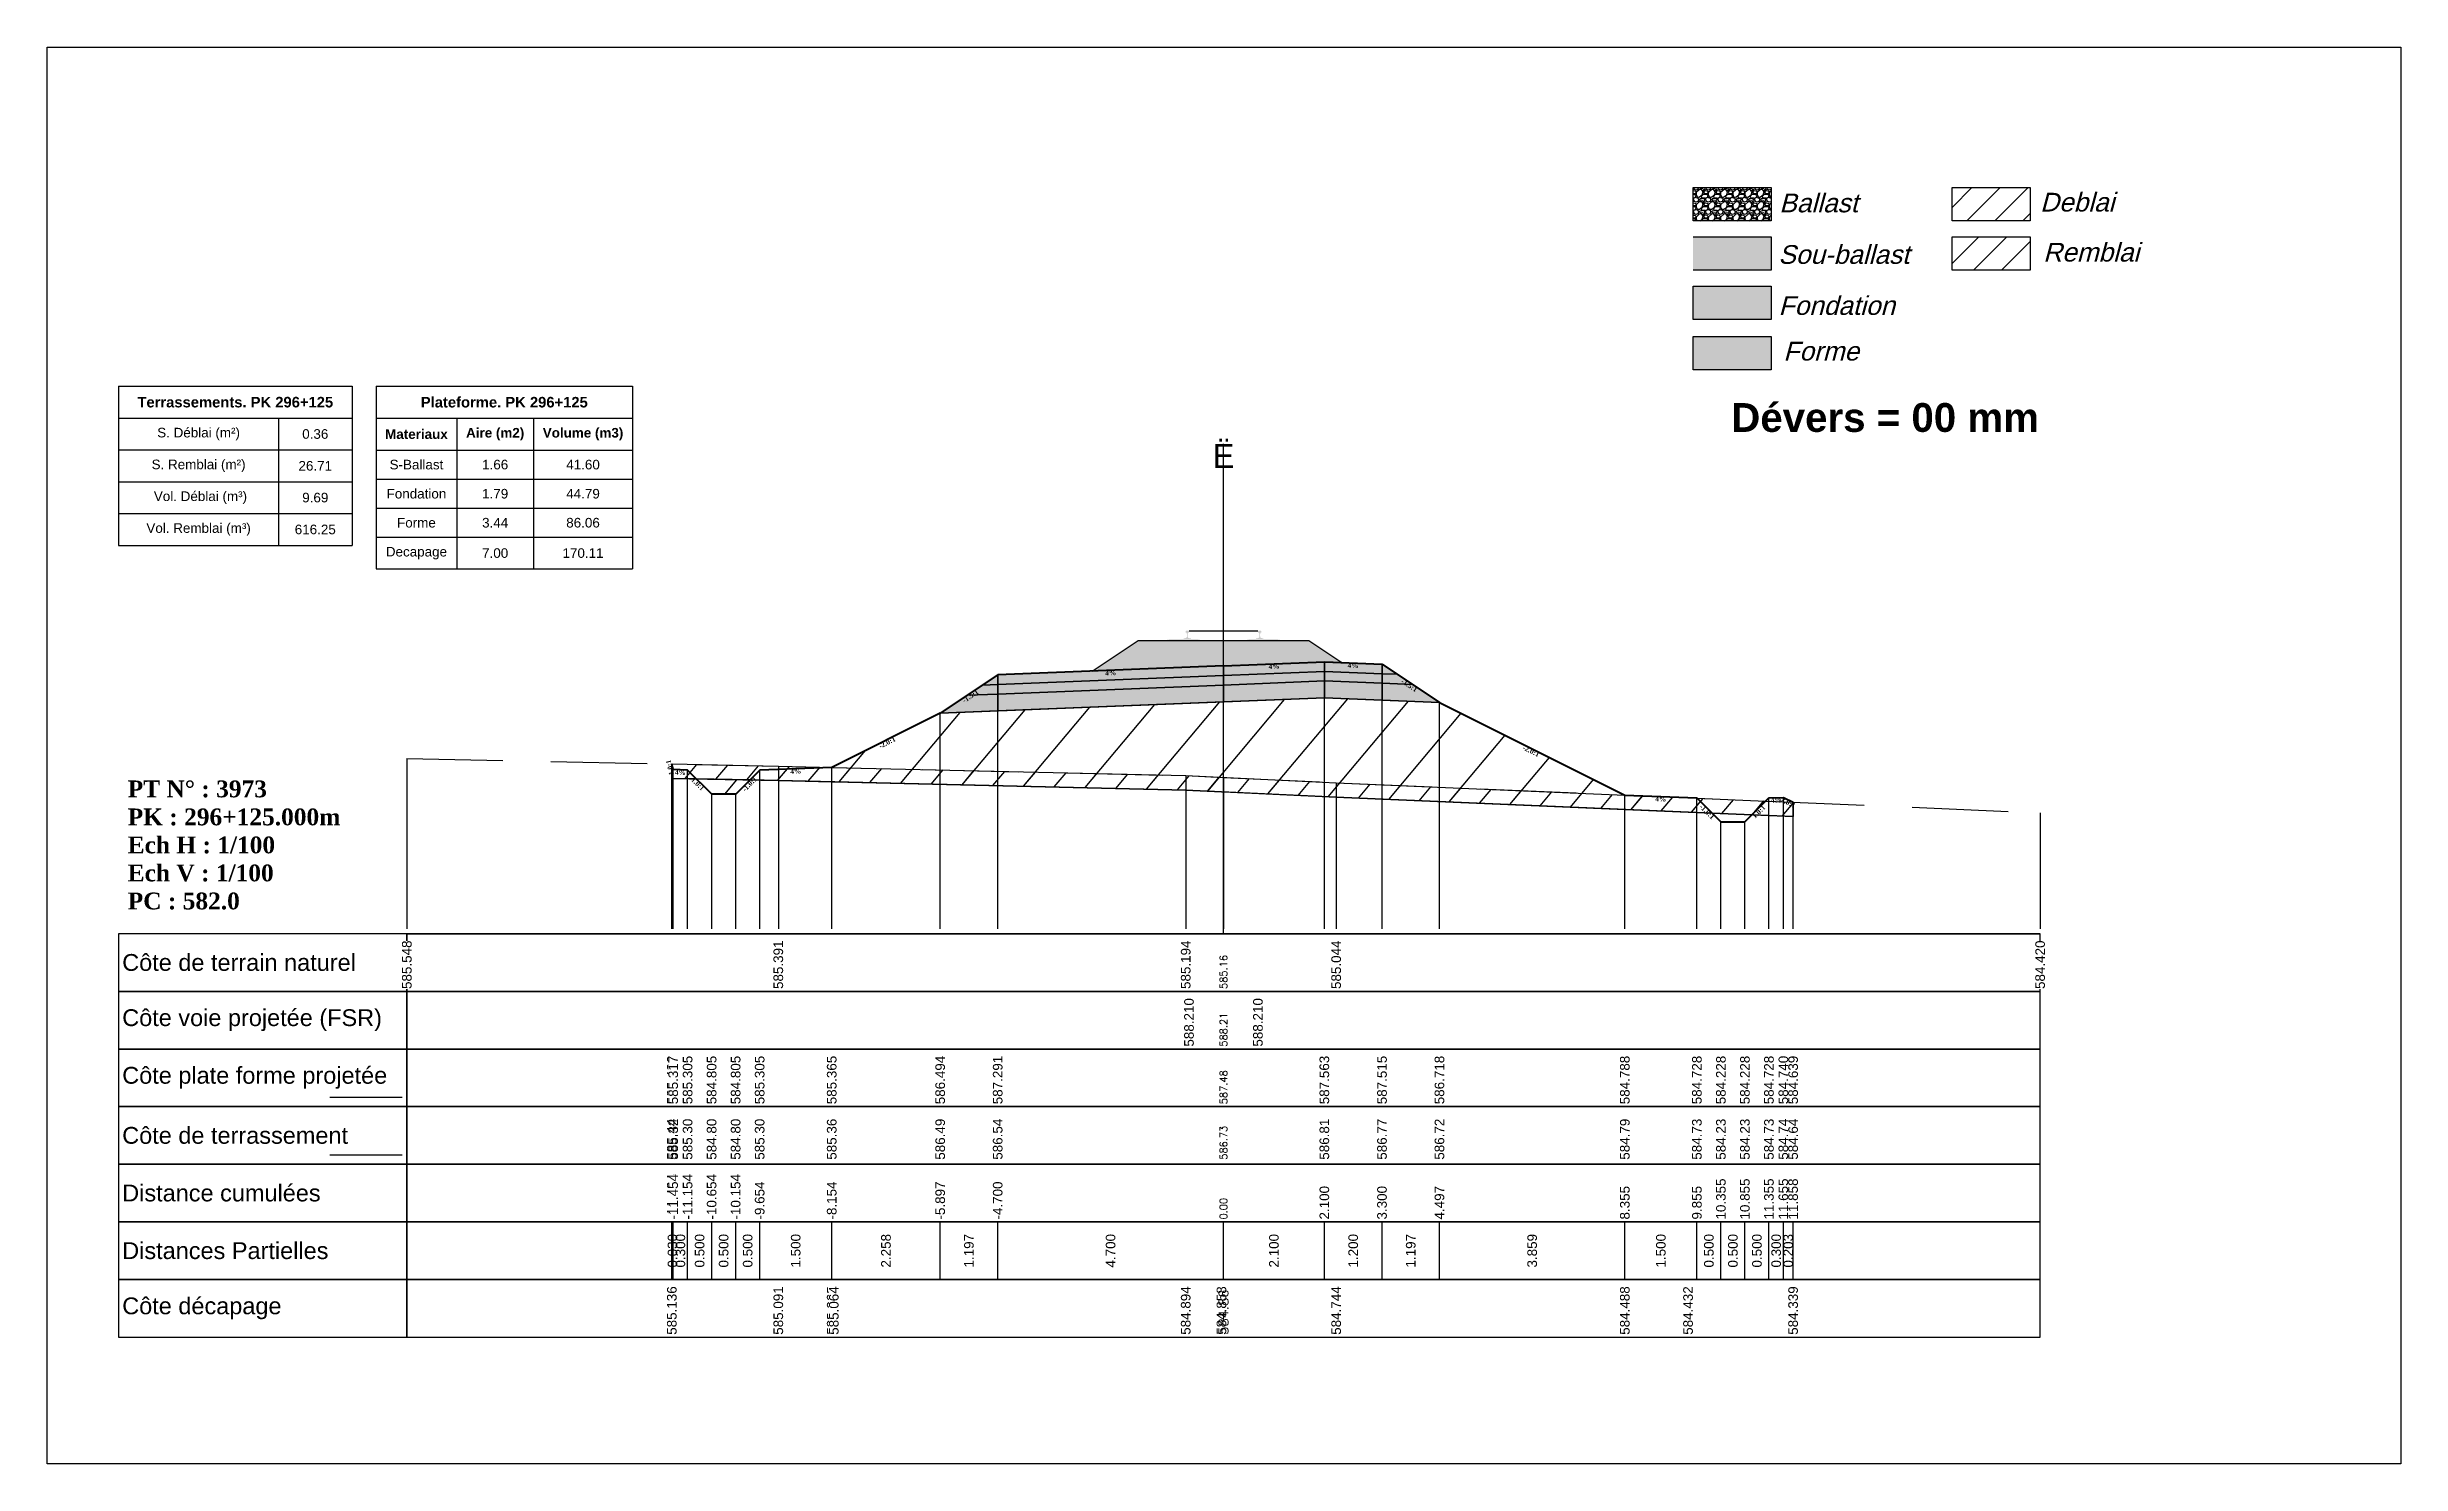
# Model space of a CAD drawing. Header units: millimetres. Extents: x 2762 to 3076, y 916 to 3305.
# Drawn here: x 2950.21 to 2999.21, y 1873.65 to 1903.15 of the extents above; entities that cross this region are included whole.
import ezdxf

# ---------------------------------------------------------------- set-up
doc = ezdxf.new("R2010")
doc.units = ezdxf.units.MM
doc.header["$LTSCALE"] = 2
doc.linetypes.add('CACHE', pattern=[9.525, 6.35, -3.175])
doc.linetypes.add('DASHED', pattern=[0.75, 0.5, -0.25])
for name, color, linetype in [('C-ANNO-TABL', 1, 'Continuous'), ('C-ANNO-TABL-TEXT', 150, 'Continuous'), ('C-ANNO-TABL-TITL', 150, 'Continuous'), ('C-ANNO-TABL-TTBL', 5, 'Continuous'), ('C-ROAD-CORR', 5, 'Continuous'), ('C-ROAD-SCTN', 7, 'Continuous')]:
    doc.layers.add(name, color=color, linetype=linetype)
doc.styles.add('ARIAL', font='arial.ttf')
doc.styles.add('C3D_Etiquette', font='romans.shx')
doc.styles.add('C3D_Profil_Travers', font='romans.shx')
doc.styles.get("Standard").update_dxf_attribs({"font": 'arial.ttf'})

msp = doc.modelspace()

# ---------------------------------------------------------------- texts
at = {"insert": (2985.274, 1895.733), "char_height": 0.6, "attachment_point": 1}
msp.add_mtext_dynamic_manual_height_columns('{\\fArial|b1|i0|c0|p34;Dévers = 00 mm}', width=8.82587, gutter_width=1.25, heights=[0], dxfattribs=at)
at = {"color": 7, "linetype": 'Continuous', "lineweight": -3}
for s, insert, char_height, attachment_point, style in [('{\\fWingdings|b0|i0|c2|p0;Ë}', (2974.705, 1894.384), 0.5, 8, 'C3D_Profil_Travers'), ('{\\fTimes New Roman|b1|i0|c0|p18;PT N° : 3973\\PPK : 296+125.000m\\PEch H : 1/100\\PEch V : 1/100\\PPC : 582.0}', (2951.893, 1885.184), 0.35, 7, 'C3D_Profil_Travers'), ('{\\fArial|b0|i0|c0|p34;Côte de terrain naturel}', (2951.779, 1884.084), 0.35, 4, 'C3D_Etiquette'), ('{\\fArial|b0|i0|c0|p34;Côte plate forme projetée}', (2951.779, 1881.684), 0.35, 4, 'C3D_Etiquette'), ('{\\fArial|b0|i0|c0|p34;Côte de terrassement}', (2951.779, 1880.484), 0.35, 4, 'C3D_Etiquette'), ('{\\fArial|b0|i0|c0|p34;Distance cumulées}', (2951.779, 1879.284), 0.35, 4, 'C3D_Etiquette'), ('{\\fArial|b0|i0|c0|p34;Distances Partielles}', (2951.779, 1878.084), 0.35, 4, 'C3D_Etiquette'), ('{\\fArial|b0|i0|c0|p34;Côte décapage}', (2951.779, 1876.884), 0.35, 4, 'C3D_Etiquette')]:
    msp.add_mtext(s, dxfattribs=dict(at, insert=insert, char_height=char_height, attachment_point=attachment_point, style=style))
at = {"color": 7, "linetype": 'Continuous', "lineweight": -3, "char_height": 0.1, "style": 'C3D_Etiquette'}
for s, insert, width, attachment_point, rotation in [('{\\fTimes New Roman|b1|i0|c0|p18;4%}', (2972.355, 1890.165), 0.42071, 2, 2.2906), ('{\\fTimes New Roman|b1|i0|c0|p18;4%}', (2975.755, 1890.301), 0.37094, 2, 2.2906), ('{\\fTimes New Roman|b1|i0|c0|p18;4%}', (2977.404, 1890.319), 0.42071, 2, 357.7094), ('{\\fTimes New Roman|b1|i0|c0|p18;-1.5:1}', (2978.601, 1889.897), 0.34598, 2, 326.3099), ('{\\fTimes New Roman|b1|i0|c0|p18;-1.5:1}', (2969.408, 1889.673), 0.34598, 2, 33.6901), ('{\\fTimes New Roman|b1|i0|c0|p18;-2.0:1}', (2967.681, 1888.709), 0.34598, 2, 26.5651), ('{\\fTimes New Roman|b1|i0|c0|p18;-2.0:1}', (2981.129, 1888.533), 0.34598, 2, 333.4349), ('{\\fTimes New Roman|b1|i0|c0|p18;1.0:1}', (2963.231, 1888.159), 0.29446, 8, 104.0362), ('{\\fTimes New Roman|b1|i0|c0|p18;4%}', (2963.4, 1888.091), 0.37094, 2, 357.7094), ('{\\fTimes New Roman|b1|i0|c0|p18;4%}', (2965.8, 1888.115), 0.42071, 2, 2.2906), ('{\\fTimes New Roman|b1|i0|c0|p18;1.0:1}', (2963.797, 1887.836), 0.29001, 2, 315), ('{\\fTimes New Roman|b1|i0|c0|p18;-1.0:1}', (2964.803, 1887.836), 0.34598, 2, 45), ('{\\fTimes New Roman|b1|i0|c0|p18;4%}', (2983.81, 1887.538), 0.42071, 2, 357.7094), ('{\\fTimes New Roman|b1|i0|c0|p18;4%}', (2986.21, 1887.514), 0.37094, 2, 2.2906), ('{\\fTimes New Roman|b1|i0|c0|p18;-2.0:1}', (2986.46, 1887.47), 0.34598, 2, 333.4349), ('{\\fTimes New Roman|b1|i0|c0|p18;-1.0:1}', (2984.807, 1887.259), 0.34598, 2, 315), ('{\\fTimes New Roman|b1|i0|c0|p18;1.0:1}', (2985.813, 1887.259), 0.29001, 2, 45)]:
    msp.add_mtext(s, dxfattribs=dict(at, insert=insert, width=width, attachment_point=attachment_point, rotation=rotation))
at = {"color": 7, "linetype": 'Continuous', "lineweight": -3, "rotation": 90, "style": 'C3D_Profil_Travers'}
for s, insert, char_height, attachment_point in [('585.16', (2974.705, 1883.534), 0.15, 4), ('588.21', (2974.705, 1882.334), 0.15, 4), ('587.48', (2974.705, 1881.134), 0.15, 4), ('{\\fArial|b0|i0|c0|p34;585.44}', (2963.221, 1879.979), 0.2, 4), ('{\\fArial|b0|i0|c0|p34;585.32}', (2963.25, 1879.979), 0.2, 4), ('{\\fArial|b0|i0|c0|p34;585.30}', (2963.55, 1879.979), 0.2, 4), ('{\\fArial|b0|i0|c0|p34;584.80}', (2964.05, 1879.979), 0.2, 4), ('{\\fArial|b0|i0|c0|p34;584.80}', (2964.55, 1879.979), 0.2, 4), ('{\\fArial|b0|i0|c0|p34;585.30}', (2965.05, 1879.979), 0.2, 4), ('{\\fArial|b0|i0|c0|p34;585.36}', (2966.55, 1879.979), 0.2, 4), ('{\\fArial|b0|i0|c0|p34;586.49}', (2968.808, 1879.979), 0.2, 4), ('{\\fArial|b0|i0|c0|p34;586.54}', (2970.005, 1879.979), 0.2, 4), ('586.73', (2974.705, 1879.979), 0.15, 4), ('{\\fArial|b0|i0|c0|p34;586.81}', (2976.805, 1879.979), 0.2, 4), ('{\\fArial|b0|i0|c0|p34;586.77}', (2978.005, 1879.979), 0.2, 4), ('{\\fArial|b0|i0|c0|p34;586.72}', (2979.201, 1879.979), 0.2, 4), ('{\\fArial|b0|i0|c0|p34;584.79}', (2983.06, 1879.979), 0.2, 4), ('{\\fArial|b0|i0|c0|p34;584.73}', (2984.56, 1879.979), 0.2, 4), ('{\\fArial|b0|i0|c0|p34;584.23}', (2985.06, 1879.979), 0.2, 4), ('{\\fArial|b0|i0|c0|p34;584.23}', (2985.56, 1879.979), 0.2, 4), ('{\\fArial|b0|i0|c0|p34;584.73}', (2986.06, 1879.979), 0.2, 4), ('{\\fArial|b0|i0|c0|p34;584.74}', (2986.36, 1879.979), 0.2, 4), ('{\\fArial|b0|i0|c0|p34;584.64}', (2986.563, 1879.979), 0.2, 4), ('0.00', (2974.705, 1878.734), 0.15, 4), ('{\\fArial|b0|i0|c0|p34;0.030}', (2963.235, 1878.084), 0.2, 5), ('{\\fArial|b0|i0|c0|p34;0.300}', (2963.4, 1878.084), 0.2, 5), ('{\\fArial|b0|i0|c0|p34;0.500}', (2963.8, 1878.084), 0.2, 5), ('{\\fArial|b0|i0|c0|p34;0.500}', (2964.3, 1878.084), 0.2, 5), ('{\\fArial|b0|i0|c0|p34;0.500}', (2964.8, 1878.084), 0.2, 5), ('{\\fArial|b0|i0|c0|p34;1.500}', (2965.8, 1878.084), 0.2, 5), ('{\\fArial|b0|i0|c0|p34;2.258}', (2967.679, 1878.084), 0.2, 5), ('{\\fArial|b0|i0|c0|p34;1.197}', (2969.406, 1878.084), 0.2, 5), ('{\\fArial|b0|i0|c0|p34;4.700}', (2972.355, 1878.084), 0.2, 5), ('{\\fArial|b0|i0|c0|p34;2.100}', (2975.755, 1878.084), 0.2, 5), ('{\\fArial|b0|i0|c0|p34;1.200}', (2977.405, 1878.084), 0.2, 5), ('{\\fArial|b0|i0|c0|p34;1.197}', (2978.603, 1878.084), 0.2, 5), ('{\\fArial|b0|i0|c0|p34;3.859}', (2981.131, 1878.084), 0.2, 5), ('{\\fArial|b0|i0|c0|p34;1.500}', (2983.81, 1878.084), 0.2, 5), ('{\\fArial|b0|i0|c0|p34;0.500}', (2984.81, 1878.084), 0.2, 5), ('{\\fArial|b0|i0|c0|p34;0.500}', (2985.31, 1878.084), 0.2, 5), ('{\\fArial|b0|i0|c0|p34;0.500}', (2985.81, 1878.084), 0.2, 5), ('{\\fArial|b0|i0|c0|p34;0.300}', (2986.21, 1878.084), 0.2, 5), ('{\\fArial|b0|i0|c0|p34;0.203}', (2986.461, 1878.084), 0.2, 5)]:
    msp.add_mtext(s, dxfattribs=dict(at, insert=insert, char_height=char_height, attachment_point=attachment_point))
at = {"color": 7, "linetype": 'Continuous', "lineweight": -3, "insert": (2951.779, 1882.884), "char_height": 0.35, "attachment_point": 4}
msp.add_mtext('{\\fArial|b0|i0|c0|p34;Côte voie projetée (FSR)}', dxfattribs=at)
at = {"layer": 'C-ANNO-TABL-TEXT', "color": 7, "style": 'ARIAL', "oblique": 15}
for s, p in [('Ballast', (2986.274, 1899.705)), ('Deblai', (2991.704, 1899.721)), ('Sou-ballast', (2986.254, 1898.632)), ('Remblai', (2991.768, 1898.679)), ('Fondation', (2986.259, 1897.569)), ('Forme', (2986.359, 1896.619))]:
    msp.add_text(s, height=0.39, dxfattribs=at).set_placement(p)
at = {"layer": 'C-ANNO-TABL-TEXT', "color": 7, "linetype": 'Continuous', "lineweight": -3, "char_height": 0.2, "attachment_point": 5, "style": 'ARIAL'}
for s, insert in [('{\\fArial|b0|i0|c0|p34;\\C7;0.36}', (2955.798, 1895.088)), ('{\\fArial|b0|i0|c0|p34;\\C7;26.71}', (2955.798, 1894.426)), ('{\\fArial|b0|i0|c0|p34;\\C7;S-Ballast}', (2957.904, 1894.451)), ('{\\fArial|b0|i0|c0|p34;\\C7;1.66}', (2959.543, 1894.451)), ('{\\C18;\\c0;41.60}', (2961.372, 1894.451)), ('{\\fArial|b0|i0|c0|p34;\\C7;9.69}', (2955.798, 1893.764)), ('{\\fArial|b0|i0|c0|p34;\\C7;Fondation}', (2957.904, 1893.845)), ('{\\fArial|b0|i0|c0|p34;\\C7;1.79}', (2959.543, 1893.845)), ('{\\C18;\\c0;44.79}', (2961.372, 1893.845)), ('{\\fArial|b0|i0|c0|p34;\\C7;616.25}', (2955.798, 1893.101)), ('{\\fArial|b0|i0|c0|p34;\\C7;Forme}', (2957.904, 1893.241)), ('{\\fArial|b0|i0|c0|p34;\\C7;3.44}', (2959.543, 1893.241)), ('{\\C18;\\c0;86.06}', (2961.372, 1893.241)), ('{\\fArial|b0|i0|c0|p34;\\C7;Decapage}', (2957.904, 1892.609)), ('{\\fArial|b0|i0|c0|p34;\\C7;7.00}', (2959.543, 1892.609)), ('{\\C18;\\c0;170.11}', (2961.372, 1892.609))]:
    msp.add_mtext(s, dxfattribs=dict(at, insert=insert))
at = {"layer": 'C-ANNO-TABL-TITL', "color": 7, "linetype": 'Continuous', "lineweight": -3, "attachment_point": 5, "style": 'ARIAL'}
for s, insert, char_height in [('{\\fArial|b1|i0|c0|p34;\\C7;Terrassements. PK 296+125}', (2954.133, 1895.751), 0.22), ('{\\fArial|b1|i0|c0|p34;\\C18;\\c0;Plateforme. PK 296+125}', (2959.733, 1895.75), 0.22), ('{\\fArial|b0|i0|c0|p34;\\C7;S. Déblai (m²) }', (2953.369, 1895.088), 0.2), ('{\\fArial|b1|i0|c0|p34;\\C7;Materiaux   }', (2957.904, 1895.085), 0.2), ('{\\fArial|b1|i0|c0|p34;\\C7;Aire (m2)}', (2959.543, 1895.085), 0.2), ('{\\fArial|b1|i0|c0|p34;\\C7;Volume (m3)}', (2961.372, 1895.085), 0.2), ('{\\fArial|b0|i0|c0|p34;\\C7;S. Remblai (m²) }', (2953.369, 1894.426), 0.2), ('{\\fArial|b0|i0|c0|p34;\\C7; Vol. Déblai (m³) }', (2953.369, 1893.764), 0.2), ('{\\fArial|b0|i0|c0|p34;\\C7;Vol. Remblai (m³)}', (2953.369, 1893.101), 0.2)]:
    msp.add_mtext(s, dxfattribs=dict(at, insert=insert, char_height=char_height))

# ---------------------------------------------------------------- hatches: boundary and pattern name
h = msp.add_hatch(color=11)
h.dxf.hatch_style = 1
h.paths.add_polyline_path([(2986.106, 1899.191), (2984.48, 1899.191), (2984.48, 1898.499), (2986.106, 1898.499)])
h = msp.add_hatch(color=30)
h.dxf.hatch_style = 1
h.paths.add_polyline_path([(2986.106, 1898.164), (2984.48, 1898.164), (2984.48, 1897.472), (2986.106, 1897.472)])
h = msp.add_hatch(color=83)
h.dxf.hatch_style = 1
h.paths.add_polyline_path([(2986.106, 1897.118), (2984.48, 1897.118), (2984.48, 1896.426), (2986.106, 1896.426)])
at = {"linetype": 'Continuous', "lineweight": -3}
msp.add_hatch(color=254, dxfattribs=at).paths.add_polyline_path([(2973.487, 1890.611), (2973.487, 1890.796), (2973.602, 1890.817), (2973.95, 1890.817), (2973.95, 1890.822), (2973.876, 1890.822), (2973.876, 1890.832), (2973.877, 1890.833), (2973.879, 1890.834), (2973.88, 1890.834), (2973.9, 1890.836), (2973.903, 1890.836), (2973.906, 1890.838), (2973.934, 1890.848), (2973.937, 1890.849), (2973.938, 1890.85), (2973.939, 1890.852), (2973.94, 1890.856), (2973.941, 1890.863), (2973.942, 1890.872), (2973.943, 1890.883), (2973.943, 1890.906), (2973.942, 1890.922), (2973.942, 1890.929), (2973.941, 1890.935), (2973.94, 1890.939), (2973.94, 1890.941), (2973.939, 1890.945), (2973.938, 1890.946), (2973.937, 1890.948), (2973.936, 1890.949), (2973.935, 1890.95), (2973.919, 1890.955), (2973.917, 1890.957), (2973.916, 1890.958), (2973.915, 1890.959), (2973.915, 1890.962), (2973.915, 1890.98), (2973.916, 1890.984), (2973.917, 1890.987), (2973.919, 1890.989), (2973.921, 1890.991), (2973.924, 1890.992), (2973.925, 1890.992), (2973.929, 1890.993), (2973.933, 1890.994), (2973.936, 1890.994), (2973.94, 1890.994), (2973.945, 1890.994), (2973.948, 1890.994), (2973.951, 1890.994), (2973.955, 1890.994), (2973.958, 1890.994), (2973.962, 1890.994), (2973.967, 1890.994), (2973.97, 1890.994), (2973.974, 1890.993), (2973.978, 1890.992), (2973.979, 1890.992), (2973.981, 1890.991), (2973.984, 1890.989), (2973.986, 1890.987), (2973.987, 1890.984), (2973.987, 1890.98), (2973.987, 1890.962), (2973.987, 1890.959), (2973.987, 1890.958), (2973.986, 1890.957), (2973.984, 1890.955), (2973.968, 1890.95), (2973.967, 1890.949), (2973.965, 1890.948), (2973.964, 1890.946), (2973.964, 1890.945), (2973.963, 1890.941), (2973.962, 1890.939), (2973.962, 1890.935), (2973.961, 1890.929), (2973.96, 1890.922), (2973.96, 1890.906), (2973.96, 1890.883), (2973.961, 1890.872), (2973.962, 1890.863), (2973.963, 1890.856), (2973.964, 1890.852), (2973.965, 1890.85), (2973.966, 1890.849), (2973.968, 1890.848), (2973.997, 1890.838), (2974, 1890.836), (2974.003, 1890.836), (2974.023, 1890.834), (2974.024, 1890.834), (2974.025, 1890.833), (2974.026, 1890.832), (2974.026, 1890.822), (2973.952, 1890.822), (2973.952, 1890.817), (2974.156, 1890.817), (2974.288, 1890.786), (2975.122, 1890.786), (2975.253, 1890.817), (2975.457, 1890.817), (2975.457, 1890.822), (2975.383, 1890.822), (2975.383, 1890.832), (2975.384, 1890.833), (2975.386, 1890.834), (2975.387, 1890.834), (2975.407, 1890.836), (2975.41, 1890.836), (2975.413, 1890.838), (2975.441, 1890.848), (2975.444, 1890.849), (2975.445, 1890.85), (2975.446, 1890.852), (2975.447, 1890.856), (2975.448, 1890.863), (2975.449, 1890.872), (2975.45, 1890.883), (2975.45, 1890.906), (2975.449, 1890.922), (2975.449, 1890.929), (2975.448, 1890.935), (2975.447, 1890.939), (2975.447, 1890.941), (2975.446, 1890.945), (2975.445, 1890.946), (2975.444, 1890.948), (2975.443, 1890.949), (2975.442, 1890.95), (2975.426, 1890.955), (2975.424, 1890.957), (2975.423, 1890.958), (2975.422, 1890.959), (2975.422, 1890.962), (2975.422, 1890.98), (2975.423, 1890.984), (2975.424, 1890.987), (2975.426, 1890.989), (2975.428, 1890.991), (2975.431, 1890.992), (2975.432, 1890.992), (2975.436, 1890.993), (2975.44, 1890.994), (2975.443, 1890.994), (2975.447, 1890.994), (2975.452, 1890.994), (2975.455, 1890.994), (2975.458, 1890.994), (2975.462, 1890.994), (2975.465, 1890.994), (2975.469, 1890.994), (2975.474, 1890.994), (2975.477, 1890.994), (2975.481, 1890.993), (2975.485, 1890.992), (2975.486, 1890.992), (2975.488, 1890.991), (2975.491, 1890.989), (2975.493, 1890.987), (2975.494, 1890.984), (2975.494, 1890.98), (2975.494, 1890.962), (2975.494, 1890.959), (2975.494, 1890.958), (2975.493, 1890.957), (2975.491, 1890.955), (2975.475, 1890.95), (2975.474, 1890.949), (2975.472, 1890.948), (2975.471, 1890.946), (2975.471, 1890.945), (2975.47, 1890.941), (2975.469, 1890.939), (2975.469, 1890.935), (2975.468, 1890.929), (2975.467, 1890.922), (2975.467, 1890.906), (2975.467, 1890.883), (2975.468, 1890.872), (2975.469, 1890.863), (2975.47, 1890.856), (2975.471, 1890.852), (2975.472, 1890.85), (2975.473, 1890.849), (2975.475, 1890.848), (2975.504, 1890.838), (2975.507, 1890.836), (2975.51, 1890.836), (2975.53, 1890.834), (2975.531, 1890.834), (2975.532, 1890.833), (2975.533, 1890.832), (2975.533, 1890.822), (2975.459, 1890.822), (2975.459, 1890.817), (2975.807, 1890.817), (2975.922, 1890.796), (2975.922, 1890.611)])
h = msp.add_hatch(dxfattribs=at)
h.set_pattern_fill('GRAVEL', color=252, scale=0.009, style=0)
h.set_pattern_definition([(228.0128, (2972.136781, 1890.382579), (-1.8288, -2.0574), [0.030755, -3.0447435]), (184.96974, (2972.116207, 1890.359719), (2.743199999, 0.228600013), [0.0527764, -5.2248644]), (132.51045, (2972.063629, 1890.355147), (2.286, -2.5146), [0.0372133, -3.684125]), (267.2737, (2971.974475, 1890.297997), (0.2286, 4.572), [0.0480604, -4.7579794]), (292.83365, (2971.972189, 1890.249991), (-1.143, 2.7432), [0.047127, -4.6655827]), (357.2737, (2971.990477, 1890.206557), (-4.572, 0.2286), [0.0480604, -4.7579794]), (37.69424, (2972.038483, 1890.204271), (-2.9718, -2.286), [0.0635574, -6.2921804]), (72.25533, (2972.088775, 1890.243133), (1.6002, 5.0292), [0.0600048, -5.940473]), (121.42957, (2972.107063, 1890.300283), (-1.8288, 2.9718), [0.048223, -4.774099]), (175.23636, (2972.081917, 1890.341431), (2.5146, -0.2286), [0.055054, -2.697654]), (222.39744, (2972.027053, 1890.346003), (-2.7432, -2.5146), [0.071197, -7.0485095]), (138.81407, (2972.20079, 1890.29571), (-1.6002, 1.3716), [0.0243004, -2.405751]), (171.46923, (2972.182501, 1890.311713), (2.9718, -0.4572), [0.0462314, -4.5769175]), (225, (2972.13678, 1890.31857), (-3e-17, -0.2286), [0.032329, -0.29096]), (203.1986, (2972.12078, 1890.346003), (1.143, 0.4572), [0.01741, -1.723556]), (291.8014, (2972.104777, 1890.339145), (-0.2286, 0.6858), [0.024621, -1.206428]), (30.9638, (2972.11392, 1890.316285), (0.6858, 0.4572), [0.039989, -1.292967]), (161.565, (2972.14821, 1890.33686), (0.4572, -0.2286), [0.028916, -0.693981]), (16.38954, (2971.972189, 1890.339145), (2.286, 0.6858), [0.040508, -4.0102944]), (70.34618, (2972.011051, 1890.350575), (-0.9144, -2.5146), [0.033984, -3.3643994]), (293.1986, (2972.14821, 1890.38258), (-0.4572, 1.143), [0.034819, -1.7061465]), (343.61046, (2972.161927, 1890.350575), (-2.286, 0.6858), [0.040508, -4.0102944]), (339.44395, (2971.97219, 1890.197413), (-1.143, 0.4572), [0.039063, -1.914096]), (294.77514, (2972.008765, 1890.183697), (-1.143, 2.5146), [0.0327305, -3.2403234]), (66.8014, (2972.150497, 1890.15398), (0.4572, 1.143), [0.034819, -1.7061465]), (17.35402, (2972.164213, 1890.185983), (-2.9718, -0.9144), [0.0383204, -3.793714]), (69.44395, (2972.038483, 1890.15398), (-0.4572, -1.143), [0.0195316, -1.933628]), (101.3099, (2972.13678, 1890.15398), (-0.2286, 0.9144), [0.011656, -1.1539795]), (165.9638, (2972.134495, 1890.16541), (0.6858, -0.2286), [0.047127, -0.895415]), (186.009, (2972.088775, 1890.176839), (2.286, 0.2286), [0.043674, -4.323723]), (303.69, (2972.11392, 1890.29571), (-0.2286, 0.4572), [0.032969, -0.79126]), (353.15723, (2972.132209, 1890.268279), (3.8862, -0.4572), [0.05756, -5.698441]), (60.9454, (2972.18936, 1890.26142), (-0.9144, -1.6002), [0.023536, -2.330045]), (90, (2972.2008, 1890.282), (-0.2286, 0.2286), [0.013716, -0.214884]), (120.25644, (2972.084203, 1890.183697), (0.9144, -1.6002), [0.031758, -3.1440547]), (48.0128, (2972.068201, 1890.211129), (1.8288, 2.0574), [0.06151, -3.0139886]), (0, (2972.10935, 1890.25685), (0.2286, 0.2286), [0.059436, -0.169164]), (325.30485, (2972.168785, 1890.256849), (2.286, -1.6002), [0.036145, -3.5783385]), (254.0546, (2972.198503, 1890.236275), (-0.2286, -0.9144), [0.033285, -1.6309485]), (207.64598, (2972.189359, 1890.204271), (-4.3434, -2.286), [0.054193, -5.365122]), (175.42608, (2972.141353, 1890.179125), (-2.9718, 0.2286), [0.0573327, -5.675926])])
h.paths.add_polyline_path([(2971.972, 1890.154), (2972.93, 1890.792), (2976.48, 1890.792), (2977.169, 1890.333), (2976.805, 1890.347)])
h = msp.add_hatch(color=83, dxfattribs=at)
h.paths.add_polyline_path([(2978.005, 1889.549), (2978.005, 1889.899), (2978.643, 1889.874), (2979.201, 1889.501)])
h.paths.add_polyline_path([(2976.805, 1889.597), (2976.805, 1889.947), (2978.005, 1889.899), (2978.005, 1889.549)])
h.paths.add_polyline_path([(2974.705, 1889.513), (2974.705, 1889.863), (2976.805, 1889.947), (2976.805, 1889.597)])
h.paths.add_polyline_path([(2970.005, 1889.325), (2970.005, 1889.675), (2974.705, 1889.863), (2974.705, 1889.513)])
h.paths.add_polyline_path([(2968.808, 1889.277), (2969.366, 1889.65), (2970.005, 1889.675), (2970.005, 1889.325)])
h = msp.add_hatch(color=30, dxfattribs=at)
h.paths.add_polyline_path([(2978.005, 1889.899), (2978.005, 1890.099), (2978.324, 1890.087), (2978.643, 1889.874)])
h.paths.add_polyline_path([(2976.805, 1889.947), (2976.805, 1890.147), (2978.005, 1890.099), (2978.005, 1889.899)])
h.paths.add_polyline_path([(2974.705, 1889.863), (2974.705, 1890.063), (2976.805, 1890.147), (2976.805, 1889.947)])
h.paths.add_polyline_path([(2970.005, 1889.675), (2970.005, 1889.875), (2974.705, 1890.063), (2974.705, 1889.863)])
h.paths.add_polyline_path([(2969.366, 1889.65), (2969.685, 1889.863), (2970.005, 1889.875), (2970.005, 1889.675)])
h = msp.add_hatch(color=11, dxfattribs=at)
h.paths.add_polyline_path([(2978.005, 1890.099), (2978.005, 1890.299), (2978.324, 1890.087)])
h.paths.add_polyline_path([(2976.805, 1890.147), (2976.805, 1890.347), (2978.005, 1890.299), (2978.005, 1890.099)])
h.paths.add_polyline_path([(2974.705, 1890.063), (2974.705, 1890.263), (2976.805, 1890.347), (2976.805, 1890.147)])
h.paths.add_polyline_path([(2970.005, 1889.875), (2970.005, 1890.075), (2974.705, 1890.263), (2974.705, 1890.063)])
h.paths.add_polyline_path([(2969.685, 1889.863), (2970.005, 1890.075), (2970.005, 1889.875)])
h = msp.add_hatch(dxfattribs=at)
h.set_pattern_fill('_U', color=3, angle=50, style=0, pattern_type=0)
h.set_pattern_definition([(50, (2985.7072, 1887.1592), (-0.766044, 0.642788), [])])
h.paths.add_polyline_path([(2985.707, 1887.159), (2986.06, 1887.512), (2986.36, 1887.524), (2986.563, 1887.423), (2986.563, 1887.123)])
h.paths.add_polyline_path([(2964.848, 1887.886), (2965.05, 1888.089), (2966.55, 1888.149), (2968.808, 1889.277), (2976.805, 1889.597), (2979.201, 1889.501), (2983.06, 1887.572), (2984.56, 1887.512), (2984.878, 1887.195), (2977.051, 1887.528), (2973.919, 1887.677), (2965.438, 1887.874)])
h.paths.add_polyline_path([(2963.221, 1887.919), (2963.221, 1888.219), (2963.25, 1888.101), (2963.55, 1888.089), (2963.73, 1887.909)])
h = msp.add_hatch(dxfattribs=at)
h.set_pattern_fill('_U', color=150, scale=0.5, angle=50, style=0, pattern_type=0)
h.set_pattern_definition([(50, (2985.7072, 1887.1592), (-0.383022, 0.321394), [])])
h.paths.add_polyline_path([(2985.707, 1887.159), (2985.995, 1887.447), (2986.563, 1887.423), (2986.563, 1887.123)])
h.paths.add_polyline_path([(2984.564, 1887.508), (2985.995, 1887.447), (2985.707, 1887.159), (2984.878, 1887.195)])
h.paths.add_polyline_path([(2964.848, 1887.886), (2965.05, 1888.089), (2966.55, 1888.149), (2973.919, 1887.977), (2977.051, 1887.828), (2983.06, 1887.572), (2984.564, 1887.508), (2984.878, 1887.195), (2977.051, 1887.528), (2973.919, 1887.677), (2965.438, 1887.874)])
h.paths.add_polyline_path([(2963.221, 1888.219), (2965.438, 1888.174), (2966.55, 1888.149), (2965.05, 1888.089), (2964.848, 1887.886), (2963.73, 1887.909), (2963.55, 1888.089), (2963.25, 1888.101)])
h.paths.add_polyline_path([(2963.221, 1887.919), (2963.221, 1888.219), (2963.25, 1888.101), (2963.55, 1888.089), (2963.73, 1887.909)])
h = msp.add_hatch(dxfattribs=at)
h.set_pattern_fill('_U', color=1, angle=50, style=0, pattern_type=0)
h.set_pattern_definition([(50, (2984.8776, 1887.1946), (-0.766044, 0.642788), [])])
h.paths.add_polyline_path([(2984.878, 1887.195), (2985.707, 1887.159), (2985.56, 1887.012), (2985.06, 1887.012)])
h.paths.add_polyline_path([(2963.73, 1887.909), (2964.848, 1887.886), (2964.55, 1887.589), (2964.05, 1887.589)])

# ---------------------------------------------------------------- linework, layer by layer
for p, q in [((2984.48, 1900.219), (2986.106, 1900.219)), ((2984.48, 1900.219), (2986.106, 1900.219)), ((2984.48, 1899.527), (2984.48, 1900.219)), ((2986.106, 1900.219), (2986.106, 1899.527)), ((2986.106, 1900.219), (2986.106, 1899.527)), ((2989.873, 1900.219), (2991.499, 1900.219)), ((2989.873, 1899.527), (2989.873, 1900.219)), ((2991.499, 1900.219), (2991.499, 1899.527)), ((2986.106, 1899.527), (2984.48, 1899.527)), ((2986.106, 1899.527), (2984.48, 1899.527)), ((2991.499, 1899.527), (2989.873, 1899.527)), ((2984.48, 1899.191), (2986.106, 1899.191)), ((2986.106, 1899.191), (2986.106, 1898.499)), ((2989.873, 1899.191), (2991.499, 1899.191)), ((2989.873, 1898.499), (2989.873, 1899.191)), ((2991.499, 1899.191), (2991.499, 1898.499)), ((2986.106, 1898.499), (2984.48, 1898.499)), ((2991.499, 1898.499), (2989.873, 1898.499)), ((2984.48, 1898.164), (2986.106, 1898.164)), ((2984.48, 1897.472), (2984.48, 1898.164)), ((2986.106, 1898.164), (2986.106, 1897.472)), ((2986.106, 1897.472), (2984.48, 1897.472)), ((2984.48, 1897.118), (2986.106, 1897.118)), ((2984.48, 1896.426), (2984.48, 1897.118)), ((2986.106, 1897.118), (2986.106, 1896.426)), ((2986.106, 1896.426), (2984.48, 1896.426))]:
    msp.add_line(p, q)
at = {"linetype": 'Continuous'}
for p, q in [((2984.483, 1900.172), (2984.48, 1900.173)), ((2984.48, 1900.17), (2984.483, 1900.172)), ((2984.52, 1900.144), (2984.48, 1900.15)), ((2984.48, 1900.104), (2984.53, 1900.098)), ((2984.48, 1900.083), (2984.506, 1900.083)), ((2984.532, 1900.019), (2984.48, 1899.992)), ((2984.483, 1899.918), (2984.48, 1899.919)), ((2984.48, 1899.916), (2984.483, 1899.918)), ((2984.52, 1899.89), (2984.48, 1899.896)), ((2984.48, 1899.85), (2984.53, 1899.844)), ((2984.48, 1899.829), (2984.506, 1899.829)), ((2984.532, 1899.765), (2984.48, 1899.738)), ((2984.484, 1899.969), (2984.499, 1899.934)), ((2984.485, 1899.969), (2984.501, 1900.005)), ((2984.485, 1899.715), (2984.501, 1899.751)), ((2984.486, 1900.219), (2984.499, 1900.188)), ((2984.498, 1900.188), (2984.541, 1900.175)), ((2984.498, 1899.934), (2984.541, 1899.921)), ((2984.501, 1900.005), (2984.542, 1900.018)), ((2984.501, 1899.751), (2984.542, 1899.764)), ((2984.505, 1900.086), (2984.539, 1900.063)), ((2984.505, 1899.832), (2984.539, 1899.809)), ((2984.543, 1900.128), (2984.522, 1900.145)), ((2984.543, 1899.874), (2984.522, 1899.891)), ((2984.529, 1900.088), (2984.542, 1900.111)), ((2984.539, 1900.061), (2984.529, 1900.025)), ((2984.529, 1899.834), (2984.542, 1899.857)), ((2984.539, 1899.807), (2984.529, 1899.771)), ((2984.541, 1900.175), (2984.585, 1900.188)), ((2984.541, 1900.016), (2984.582, 1900.001)), ((2984.541, 1899.921), (2984.585, 1899.934)), ((2984.541, 1899.762), (2984.582, 1899.747)), ((2984.544, 1900.129), (2984.542, 1900.076)), ((2984.542, 1900.111), (2984.542, 1900.127)), ((2984.542, 1900.076), (2984.562, 1900.028)), ((2984.544, 1899.875), (2984.542, 1899.822)), ((2984.542, 1899.857), (2984.542, 1899.873)), ((2984.542, 1899.822), (2984.562, 1899.774)), ((2984.609, 1900.175), (2984.55, 1900.122)), ((2984.609, 1899.921), (2984.55, 1899.868)), ((2984.562, 1900.025), (2984.615, 1900.022)), ((2984.562, 1899.771), (2984.615, 1899.768)), ((2984.581, 1900.003), (2984.596, 1899.97)), ((2984.581, 1899.749), (2984.596, 1899.716)), ((2984.585, 1900.187), (2984.596, 1900.219)), ((2984.585, 1899.933), (2984.598, 1899.969)), ((2984.662, 1900.175), (2984.601, 1900.18)), ((2984.662, 1899.921), (2984.601, 1899.926)), ((2984.642, 1899.939), (2984.614, 1899.969)), ((2984.615, 1900.025), (2984.671, 1900.068)), ((2984.615, 1899.969), (2984.623, 1899.989)), ((2984.615, 1899.771), (2984.671, 1899.814)), ((2984.615, 1899.715), (2984.623, 1899.735)), ((2984.642, 1900.193), (2984.618, 1900.219)), ((2984.671, 1899.989), (2984.623, 1899.984)), ((2984.671, 1899.735), (2984.623, 1899.73)), ((2984.685, 1900.199), (2984.627, 1900.194)), ((2984.685, 1899.945), (2984.627, 1899.94)), ((2984.649, 1900.033), (2984.694, 1900.083)), ((2984.649, 1899.779), (2984.694, 1899.829)), ((2984.668, 1900.003), (2984.65, 1900.034)), ((2984.668, 1899.749), (2984.65, 1899.78)), ((2984.689, 1900.131), (2984.661, 1900.176)), ((2984.689, 1899.877), (2984.661, 1899.922)), ((2984.73, 1899.999), (2984.666, 1900.004)), ((2984.73, 1899.745), (2984.666, 1899.75)), ((2984.671, 1900.068), (2984.691, 1900.132)), ((2984.722, 1899.982), (2984.671, 1899.994)), ((2984.671, 1899.814), (2984.691, 1899.878)), ((2984.722, 1899.728), (2984.671, 1899.74)), ((2984.688, 1900.175), (2984.698, 1900.15)), ((2984.688, 1899.921), (2984.698, 1899.896)), ((2984.707, 1900.183), (2984.689, 1900.176)), ((2984.707, 1899.929), (2984.689, 1899.922)), ((2984.694, 1900.083), (2984.76, 1900.083)), ((2984.694, 1899.829), (2984.76, 1899.829)), ((2984.699, 1900.149), (2984.737, 1900.172)), ((2984.724, 1900.152), (2984.699, 1900.127)), ((2984.699, 1900.127), (2984.719, 1900.096)), ((2984.699, 1899.895), (2984.737, 1899.918)), ((2984.724, 1899.898), (2984.699, 1899.873)), ((2984.699, 1899.873), (2984.719, 1899.842)), ((2984.719, 1900.219), (2984.701, 1900.198)), ((2984.719, 1900.219), (2984.701, 1900.198)), ((2984.724, 1899.97), (2984.701, 1899.944)), ((2984.737, 1900.172), (2984.706, 1900.182)), ((2984.737, 1899.918), (2984.706, 1899.928)), ((2984.72, 1900.106), (2984.784, 1900.098)), ((2984.72, 1899.852), (2984.784, 1899.844)), ((2984.724, 1899.969), (2984.722, 1899.982)), ((2984.774, 1900.144), (2984.724, 1900.151)), ((2984.774, 1900.144), (2984.724, 1900.151)), ((2984.774, 1899.89), (2984.724, 1899.897)), ((2984.786, 1900.019), (2984.733, 1899.991)), ((2984.786, 1899.765), (2984.733, 1899.737)), ((2984.738, 1899.969), (2984.753, 1899.934)), ((2984.739, 1899.969), (2984.755, 1900.005)), ((2984.739, 1899.715), (2984.755, 1899.751)), ((2984.74, 1900.219), (2984.753, 1900.188)), ((2984.74, 1900.219), (2984.753, 1900.188)), ((2984.752, 1900.188), (2984.795, 1900.175)), ((2984.752, 1900.188), (2984.795, 1900.175)), ((2984.752, 1899.934), (2984.795, 1899.921)), ((2984.755, 1900.005), (2984.796, 1900.018)), ((2984.755, 1899.751), (2984.796, 1899.764)), ((2984.759, 1900.086), (2984.793, 1900.063)), ((2984.759, 1899.832), (2984.793, 1899.809)), ((2984.797, 1900.128), (2984.776, 1900.145)), ((2984.797, 1900.128), (2984.776, 1900.145)), ((2984.797, 1899.874), (2984.776, 1899.891)), ((2984.783, 1900.088), (2984.796, 1900.111)), ((2984.793, 1900.061), (2984.783, 1900.025)), ((2984.783, 1899.834), (2984.796, 1899.857)), ((2984.793, 1899.807), (2984.783, 1899.771)), ((2984.795, 1900.175), (2984.839, 1900.188)), ((2984.795, 1900.175), (2984.839, 1900.188)), ((2984.795, 1900.016), (2984.836, 1900.001)), ((2984.795, 1899.921), (2984.839, 1899.934)), ((2984.795, 1899.762), (2984.836, 1899.747)), ((2984.798, 1900.129), (2984.796, 1900.076)), ((2984.798, 1900.129), (2984.796, 1900.076)), ((2984.796, 1900.111), (2984.796, 1900.127)), ((2984.796, 1900.111), (2984.796, 1900.127)), ((2984.796, 1900.076), (2984.816, 1900.028)), ((2984.798, 1899.875), (2984.796, 1899.822)), ((2984.796, 1899.857), (2984.796, 1899.873)), ((2984.796, 1899.822), (2984.816, 1899.774)), ((2984.863, 1900.175), (2984.804, 1900.122)), ((2984.863, 1900.175), (2984.804, 1900.122)), ((2984.863, 1899.921), (2984.804, 1899.868)), ((2984.816, 1900.025), (2984.869, 1900.022)), ((2984.816, 1899.771), (2984.869, 1899.768)), ((2984.835, 1900.003), (2984.85, 1899.97)), ((2984.835, 1899.749), (2984.85, 1899.716)), ((2984.839, 1900.187), (2984.85, 1900.219)), ((2984.839, 1900.187), (2984.85, 1900.219)), ((2984.839, 1899.933), (2984.852, 1899.969)), ((2984.916, 1900.175), (2984.855, 1900.18)), ((2984.916, 1900.175), (2984.855, 1900.18)), ((2984.916, 1899.921), (2984.855, 1899.926)), ((2984.896, 1899.939), (2984.868, 1899.969)), ((2984.869, 1900.025), (2984.925, 1900.068)), ((2984.869, 1900.025), (2984.925, 1900.068)), ((2984.869, 1899.969), (2984.877, 1899.989)), ((2984.869, 1899.771), (2984.925, 1899.814)), ((2984.869, 1899.715), (2984.877, 1899.735)), ((2984.896, 1900.193), (2984.872, 1900.219)), ((2984.896, 1900.193), (2984.872, 1900.219)), ((2984.925, 1899.989), (2984.877, 1899.984)), ((2984.925, 1899.735), (2984.877, 1899.73)), ((2984.939, 1900.199), (2984.881, 1900.194)), ((2984.939, 1900.199), (2984.881, 1900.194)), ((2984.939, 1899.945), (2984.881, 1899.94)), ((2984.903, 1900.033), (2984.948, 1900.083)), ((2984.903, 1900.033), (2984.948, 1900.083)), ((2984.903, 1899.779), (2984.948, 1899.829)), ((2984.922, 1900.003), (2984.904, 1900.034)), ((2984.922, 1900.003), (2984.904, 1900.034)), ((2984.922, 1899.749), (2984.904, 1899.78)), ((2984.943, 1900.131), (2984.915, 1900.176)), ((2984.943, 1900.131), (2984.915, 1900.176)), ((2984.943, 1899.877), (2984.915, 1899.922)), ((2984.984, 1899.999), (2984.92, 1900.004)), ((2984.984, 1899.999), (2984.92, 1900.004)), ((2984.984, 1899.745), (2984.92, 1899.75)), ((2984.925, 1900.068), (2984.945, 1900.132)), ((2984.925, 1900.068), (2984.945, 1900.132)), ((2984.976, 1899.982), (2984.925, 1899.994)), ((2984.976, 1899.982), (2984.925, 1899.994)), ((2984.925, 1899.814), (2984.945, 1899.878)), ((2984.976, 1899.728), (2984.925, 1899.74)), ((2984.942, 1900.175), (2984.952, 1900.15)), ((2984.942, 1900.175), (2984.952, 1900.15)), ((2984.942, 1899.921), (2984.952, 1899.896)), ((2984.961, 1900.183), (2984.943, 1900.176)), ((2984.961, 1900.183), (2984.943, 1900.176)), ((2984.961, 1899.929), (2984.943, 1899.922)), ((2984.948, 1900.083), (2985.014, 1900.083)), ((2984.948, 1900.083), (2985.014, 1900.083)), ((2984.948, 1899.829), (2985.014, 1899.829)), ((2984.953, 1900.149), (2984.991, 1900.172)), ((2984.953, 1900.149), (2984.991, 1900.172)), ((2984.978, 1900.152), (2984.953, 1900.127)), ((2984.978, 1900.152), (2984.953, 1900.127)), ((2984.953, 1900.127), (2984.973, 1900.096)), ((2984.953, 1900.127), (2984.973, 1900.096)), ((2984.953, 1899.895), (2984.991, 1899.918)), ((2984.978, 1899.898), (2984.953, 1899.873)), ((2984.953, 1899.873), (2984.973, 1899.842)), ((2984.973, 1900.219), (2984.955, 1900.198)), ((2984.973, 1900.219), (2984.955, 1900.198)), ((2984.978, 1899.97), (2984.955, 1899.944)), ((2984.978, 1899.97), (2984.955, 1899.944)), ((2984.991, 1900.172), (2984.96, 1900.182)), ((2984.991, 1900.172), (2984.96, 1900.182)), ((2984.991, 1899.918), (2984.96, 1899.928)), ((2984.974, 1900.106), (2985.038, 1900.098)), ((2984.974, 1900.106), (2985.038, 1900.098)), ((2984.974, 1899.852), (2985.038, 1899.844)), ((2984.978, 1899.969), (2984.976, 1899.982)), ((2984.978, 1899.969), (2984.976, 1899.982)), ((2985.028, 1900.144), (2984.978, 1900.151)), ((2985.028, 1900.144), (2984.978, 1900.151)), ((2985.028, 1899.89), (2984.978, 1899.897)), ((2985.04, 1900.019), (2984.987, 1899.991)), ((2985.04, 1900.019), (2984.987, 1899.991)), ((2985.04, 1899.765), (2984.987, 1899.737)), ((2984.992, 1899.969), (2985.007, 1899.934)), ((2984.992, 1899.969), (2985.007, 1899.934)), ((2984.993, 1899.969), (2985.009, 1900.005)), ((2984.993, 1899.969), (2985.009, 1900.005)), ((2984.993, 1899.715), (2985.009, 1899.751)), ((2984.994, 1900.219), (2985.007, 1900.188)), ((2984.994, 1900.219), (2985.007, 1900.188)), ((2985.006, 1900.188), (2985.049, 1900.175)), ((2985.006, 1900.188), (2985.049, 1900.175)), ((2985.006, 1899.934), (2985.049, 1899.921)), ((2985.006, 1899.934), (2985.049, 1899.921)), ((2985.009, 1900.005), (2985.05, 1900.018)), ((2985.009, 1900.005), (2985.05, 1900.018)), ((2985.009, 1899.751), (2985.05, 1899.764)), ((2985.013, 1900.086), (2985.047, 1900.063)), ((2985.013, 1900.086), (2985.047, 1900.063)), ((2985.013, 1899.832), (2985.047, 1899.809)), ((2985.051, 1900.128), (2985.03, 1900.145)), ((2985.051, 1900.128), (2985.03, 1900.145)), ((2985.051, 1899.874), (2985.03, 1899.891)), ((2985.037, 1900.088), (2985.05, 1900.111)), ((2985.037, 1900.088), (2985.05, 1900.111)), ((2985.047, 1900.061), (2985.037, 1900.025)), ((2985.047, 1900.061), (2985.037, 1900.025)), ((2985.037, 1899.834), (2985.05, 1899.857)), ((2985.047, 1899.807), (2985.037, 1899.771)), ((2985.049, 1900.175), (2985.093, 1900.188)), ((2985.049, 1900.175), (2985.093, 1900.188)), ((2985.049, 1900.016), (2985.09, 1900.001)), ((2985.049, 1900.016), (2985.09, 1900.001)), ((2985.049, 1899.921), (2985.093, 1899.934)), ((2985.049, 1899.921), (2985.093, 1899.934)), ((2985.049, 1899.762), (2985.09, 1899.747)), ((2985.052, 1900.129), (2985.05, 1900.076)), ((2985.052, 1900.129), (2985.05, 1900.076)), ((2985.05, 1900.111), (2985.05, 1900.127)), ((2985.05, 1900.111), (2985.05, 1900.127)), ((2985.05, 1900.076), (2985.07, 1900.028)), ((2985.05, 1900.076), (2985.07, 1900.028)), ((2985.052, 1899.875), (2985.05, 1899.822)), ((2985.05, 1899.857), (2985.05, 1899.873)), ((2985.05, 1899.822), (2985.07, 1899.774)), ((2985.117, 1900.175), (2985.058, 1900.122)), ((2985.117, 1900.175), (2985.058, 1900.122)), ((2985.117, 1899.921), (2985.058, 1899.868)), ((2985.117, 1899.921), (2985.058, 1899.868)), ((2985.07, 1900.025), (2985.123, 1900.022)), ((2985.07, 1900.025), (2985.123, 1900.022)), ((2985.07, 1899.771), (2985.123, 1899.768)), ((2985.089, 1900.003), (2985.104, 1899.97)), ((2985.089, 1900.003), (2985.104, 1899.97)), ((2985.089, 1899.749), (2985.104, 1899.716)), ((2985.093, 1900.187), (2985.104, 1900.219)), ((2985.093, 1900.187), (2985.104, 1900.219)), ((2985.093, 1899.933), (2985.106, 1899.969)), ((2985.093, 1899.933), (2985.106, 1899.969)), ((2985.17, 1900.175), (2985.109, 1900.18)), ((2985.17, 1900.175), (2985.109, 1900.18)), ((2985.17, 1899.921), (2985.109, 1899.926)), ((2985.17, 1899.921), (2985.109, 1899.926)), ((2985.15, 1899.939), (2985.122, 1899.969)), ((2985.15, 1899.939), (2985.122, 1899.969)), ((2985.123, 1900.025), (2985.179, 1900.068)), ((2985.123, 1900.025), (2985.179, 1900.068)), ((2985.123, 1899.969), (2985.131, 1899.989)), ((2985.123, 1899.969), (2985.131, 1899.989)), ((2985.123, 1899.771), (2985.179, 1899.814)), ((2985.123, 1899.771), (2985.179, 1899.814)), ((2985.123, 1899.715), (2985.131, 1899.735)), ((2985.15, 1900.193), (2985.126, 1900.219)), ((2985.15, 1900.193), (2985.126, 1900.219)), ((2985.179, 1899.989), (2985.131, 1899.984)), ((2985.179, 1899.989), (2985.131, 1899.984)), ((2985.179, 1899.735), (2985.131, 1899.73)), ((2985.193, 1900.199), (2985.135, 1900.194)), ((2985.193, 1900.199), (2985.135, 1900.194)), ((2985.193, 1899.945), (2985.135, 1899.94)), ((2985.193, 1899.945), (2985.135, 1899.94)), ((2985.157, 1900.033), (2985.202, 1900.083)), ((2985.157, 1900.033), (2985.202, 1900.083)), ((2985.157, 1899.779), (2985.202, 1899.829)), ((2985.157, 1899.779), (2985.202, 1899.829)), ((2985.176, 1900.003), (2985.158, 1900.034)), ((2985.176, 1900.003), (2985.158, 1900.034)), ((2985.176, 1899.749), (2985.158, 1899.78)), ((2985.197, 1900.131), (2985.169, 1900.176)), ((2985.197, 1900.131), (2985.169, 1900.176)), ((2985.197, 1899.877), (2985.169, 1899.922)), ((2985.197, 1899.877), (2985.169, 1899.922)), ((2985.238, 1899.999), (2985.174, 1900.004)), ((2985.238, 1899.999), (2985.174, 1900.004)), ((2985.238, 1899.745), (2985.174, 1899.75)), ((2985.238, 1899.745), (2985.174, 1899.75)), ((2985.179, 1900.068), (2985.199, 1900.132)), ((2985.179, 1900.068), (2985.199, 1900.132)), ((2985.23, 1899.982), (2985.179, 1899.994)), ((2985.23, 1899.982), (2985.179, 1899.994)), ((2985.179, 1899.814), (2985.199, 1899.878)), ((2985.179, 1899.814), (2985.199, 1899.878)), ((2985.23, 1899.728), (2985.179, 1899.74)), ((2985.23, 1899.728), (2985.179, 1899.74)), ((2985.196, 1900.175), (2985.206, 1900.15)), ((2985.196, 1900.175), (2985.206, 1900.15)), ((2985.196, 1899.921), (2985.206, 1899.896)), ((2985.196, 1899.921), (2985.206, 1899.896)), ((2985.215, 1900.183), (2985.197, 1900.176)), ((2985.215, 1900.183), (2985.197, 1900.176)), ((2985.215, 1899.929), (2985.197, 1899.922)), ((2985.215, 1899.929), (2985.197, 1899.922)), ((2985.202, 1900.083), (2985.268, 1900.083)), ((2985.202, 1900.083), (2985.268, 1900.083)), ((2985.202, 1899.829), (2985.268, 1899.829)), ((2985.202, 1899.829), (2985.268, 1899.829)), ((2985.207, 1900.149), (2985.245, 1900.172)), ((2985.207, 1900.149), (2985.245, 1900.172)), ((2985.232, 1900.152), (2985.207, 1900.127)), ((2985.232, 1900.152), (2985.207, 1900.127)), ((2985.207, 1900.127), (2985.227, 1900.096)), ((2985.207, 1900.127), (2985.227, 1900.096)), ((2985.207, 1899.895), (2985.245, 1899.918)), ((2985.207, 1899.895), (2985.245, 1899.918)), ((2985.232, 1899.898), (2985.207, 1899.873)), ((2985.232, 1899.898), (2985.207, 1899.873)), ((2985.207, 1899.873), (2985.227, 1899.842)), ((2985.207, 1899.873), (2985.227, 1899.842)), ((2985.227, 1900.219), (2985.209, 1900.198)), ((2985.227, 1900.219), (2985.209, 1900.198)), ((2985.232, 1899.97), (2985.209, 1899.944)), ((2985.232, 1899.97), (2985.209, 1899.944)), ((2985.245, 1900.172), (2985.214, 1900.182)), ((2985.245, 1900.172), (2985.214, 1900.182)), ((2985.245, 1899.918), (2985.214, 1899.928)), ((2985.245, 1899.918), (2985.214, 1899.928)), ((2985.228, 1900.106), (2985.292, 1900.098)), ((2985.228, 1900.106), (2985.292, 1900.098)), ((2985.228, 1899.852), (2985.292, 1899.844)), ((2985.228, 1899.852), (2985.292, 1899.844)), ((2985.232, 1899.969), (2985.23, 1899.982)), ((2985.232, 1899.969), (2985.23, 1899.982)), ((2985.282, 1900.144), (2985.232, 1900.151)), ((2985.282, 1900.144), (2985.232, 1900.151)), ((2985.282, 1899.89), (2985.232, 1899.897)), ((2985.282, 1899.89), (2985.232, 1899.897)), ((2985.294, 1900.019), (2985.241, 1899.991)), ((2985.294, 1900.019), (2985.241, 1899.991)), ((2985.294, 1899.765), (2985.241, 1899.737)), ((2985.294, 1899.765), (2985.241, 1899.737)), ((2985.246, 1899.969), (2985.261, 1899.934)), ((2985.246, 1899.969), (2985.261, 1899.934)), ((2985.247, 1899.969), (2985.263, 1900.005)), ((2985.247, 1899.969), (2985.263, 1900.005)), ((2985.247, 1899.715), (2985.263, 1899.751)), ((2985.247, 1899.715), (2985.263, 1899.751)), ((2985.248, 1900.219), (2985.261, 1900.188)), ((2985.248, 1900.219), (2985.261, 1900.188)), ((2985.26, 1900.188), (2985.303, 1900.175)), ((2985.26, 1900.188), (2985.303, 1900.175)), ((2985.26, 1899.934), (2985.303, 1899.921)), ((2985.26, 1899.934), (2985.303, 1899.921)), ((2985.263, 1900.005), (2985.304, 1900.018)), ((2985.263, 1900.005), (2985.304, 1900.018)), ((2985.263, 1899.751), (2985.304, 1899.764)), ((2985.263, 1899.751), (2985.304, 1899.764)), ((2985.267, 1900.086), (2985.301, 1900.063)), ((2985.267, 1900.086), (2985.301, 1900.063)), ((2985.267, 1899.832), (2985.301, 1899.809)), ((2985.267, 1899.832), (2985.301, 1899.809)), ((2985.305, 1900.128), (2985.284, 1900.145)), ((2985.305, 1900.128), (2985.284, 1900.145)), ((2985.305, 1899.874), (2985.284, 1899.891)), ((2985.305, 1899.874), (2985.284, 1899.891)), ((2985.291, 1900.088), (2985.304, 1900.111)), ((2985.291, 1900.088), (2985.304, 1900.111)), ((2985.301, 1900.061), (2985.291, 1900.025)), ((2985.301, 1900.061), (2985.291, 1900.025)), ((2985.291, 1899.834), (2985.304, 1899.857)), ((2985.291, 1899.834), (2985.304, 1899.857)), ((2985.301, 1899.807), (2985.291, 1899.771)), ((2985.301, 1899.807), (2985.291, 1899.771)), ((2985.303, 1900.175), (2985.347, 1900.188)), ((2985.303, 1900.175), (2985.347, 1900.188)), ((2985.303, 1900.016), (2985.344, 1900.001)), ((2985.303, 1900.016), (2985.344, 1900.001)), ((2985.303, 1899.921), (2985.347, 1899.934)), ((2985.303, 1899.921), (2985.347, 1899.934)), ((2985.303, 1899.762), (2985.344, 1899.747)), ((2985.303, 1899.762), (2985.344, 1899.747)), ((2985.306, 1900.129), (2985.304, 1900.076)), ((2985.306, 1900.129), (2985.304, 1900.076)), ((2985.304, 1900.111), (2985.304, 1900.127)), ((2985.304, 1900.111), (2985.304, 1900.127)), ((2985.304, 1900.076), (2985.324, 1900.028)), ((2985.304, 1900.076), (2985.324, 1900.028)), ((2985.306, 1899.875), (2985.304, 1899.822)), ((2985.306, 1899.875), (2985.304, 1899.822)), ((2985.304, 1899.857), (2985.304, 1899.873)), ((2985.304, 1899.857), (2985.304, 1899.873)), ((2985.304, 1899.822), (2985.324, 1899.774)), ((2985.304, 1899.822), (2985.324, 1899.774)), ((2985.371, 1900.175), (2985.312, 1900.122)), ((2985.371, 1900.175), (2985.312, 1900.122)), ((2985.371, 1899.921), (2985.312, 1899.868)), ((2985.371, 1899.921), (2985.312, 1899.868)), ((2985.324, 1900.025), (2985.377, 1900.022)), ((2985.324, 1900.025), (2985.377, 1900.022)), ((2985.324, 1899.771), (2985.377, 1899.768)), ((2985.324, 1899.771), (2985.377, 1899.768)), ((2985.343, 1900.003), (2985.358, 1899.97)), ((2985.343, 1900.003), (2985.358, 1899.97)), ((2985.343, 1899.749), (2985.358, 1899.716)), ((2985.343, 1899.749), (2985.358, 1899.716)), ((2985.347, 1900.187), (2985.358, 1900.219)), ((2985.347, 1900.187), (2985.358, 1900.219)), ((2985.347, 1899.933), (2985.36, 1899.969)), ((2985.347, 1899.933), (2985.36, 1899.969)), ((2985.424, 1900.175), (2985.363, 1900.18)), ((2985.424, 1900.175), (2985.363, 1900.18)), ((2985.424, 1899.921), (2985.363, 1899.926)), ((2985.424, 1899.921), (2985.363, 1899.926)), ((2985.404, 1899.939), (2985.376, 1899.969)), ((2985.404, 1899.939), (2985.376, 1899.969)), ((2985.377, 1900.025), (2985.433, 1900.068)), ((2985.377, 1900.025), (2985.433, 1900.068)), ((2985.377, 1899.969), (2985.385, 1899.989)), ((2985.377, 1899.969), (2985.385, 1899.989)), ((2985.377, 1899.771), (2985.433, 1899.814)), ((2985.377, 1899.771), (2985.433, 1899.814)), ((2985.377, 1899.715), (2985.385, 1899.735)), ((2985.377, 1899.715), (2985.385, 1899.735)), ((2985.404, 1900.193), (2985.38, 1900.219)), ((2985.404, 1900.193), (2985.38, 1900.219)), ((2985.433, 1899.989), (2985.385, 1899.984)), ((2985.433, 1899.989), (2985.385, 1899.984)), ((2985.433, 1899.735), (2985.385, 1899.73)), ((2985.433, 1899.735), (2985.385, 1899.73)), ((2985.447, 1900.199), (2985.389, 1900.194)), ((2985.447, 1900.199), (2985.389, 1900.194)), ((2985.447, 1899.945), (2985.389, 1899.94)), ((2985.447, 1899.945), (2985.389, 1899.94)), ((2985.411, 1900.033), (2985.456, 1900.083)), ((2985.411, 1900.033), (2985.456, 1900.083)), ((2985.411, 1899.779), (2985.456, 1899.829)), ((2985.411, 1899.779), (2985.456, 1899.829)), ((2985.43, 1900.003), (2985.412, 1900.034)), ((2985.43, 1900.003), (2985.412, 1900.034)), ((2985.43, 1899.749), (2985.412, 1899.78)), ((2985.43, 1899.749), (2985.412, 1899.78)), ((2985.451, 1900.131), (2985.423, 1900.176)), ((2985.451, 1900.131), (2985.423, 1900.176)), ((2985.451, 1899.877), (2985.423, 1899.922)), ((2985.451, 1899.877), (2985.423, 1899.922)), ((2985.492, 1899.999), (2985.428, 1900.004)), ((2985.492, 1899.999), (2985.428, 1900.004)), ((2985.492, 1899.745), (2985.428, 1899.75)), ((2985.492, 1899.745), (2985.428, 1899.75)), ((2985.433, 1900.068), (2985.453, 1900.132)), ((2985.433, 1900.068), (2985.453, 1900.132)), ((2985.484, 1899.982), (2985.433, 1899.994)), ((2985.484, 1899.982), (2985.433, 1899.994)), ((2985.433, 1899.814), (2985.453, 1899.878)), ((2985.433, 1899.814), (2985.453, 1899.878)), ((2985.484, 1899.728), (2985.433, 1899.74)), ((2985.484, 1899.728), (2985.433, 1899.74)), ((2985.45, 1900.175), (2985.46, 1900.15)), ((2985.45, 1900.175), (2985.46, 1900.15)), ((2985.45, 1899.921), (2985.46, 1899.896)), ((2985.45, 1899.921), (2985.46, 1899.896)), ((2985.469, 1900.183), (2985.451, 1900.176)), ((2985.469, 1900.183), (2985.451, 1900.176)), ((2985.469, 1899.929), (2985.451, 1899.922)), ((2985.469, 1899.929), (2985.451, 1899.922)), ((2985.456, 1900.083), (2985.522, 1900.083)), ((2985.456, 1900.083), (2985.522, 1900.083)), ((2985.456, 1899.829), (2985.522, 1899.829)), ((2985.456, 1899.829), (2985.522, 1899.829)), ((2985.461, 1900.149), (2985.499, 1900.172)), ((2985.461, 1900.149), (2985.499, 1900.172)), ((2985.486, 1900.152), (2985.461, 1900.127)), ((2985.486, 1900.152), (2985.461, 1900.127)), ((2985.461, 1900.127), (2985.481, 1900.096)), ((2985.461, 1900.127), (2985.481, 1900.096)), ((2985.461, 1899.895), (2985.499, 1899.918)), ((2985.461, 1899.895), (2985.499, 1899.918)), ((2985.486, 1899.898), (2985.461, 1899.873)), ((2985.486, 1899.898), (2985.461, 1899.873)), ((2985.461, 1899.873), (2985.481, 1899.842)), ((2985.461, 1899.873), (2985.481, 1899.842)), ((2985.481, 1900.219), (2985.463, 1900.198)), ((2985.481, 1900.219), (2985.463, 1900.198)), ((2985.486, 1899.97), (2985.463, 1899.944)), ((2985.486, 1899.97), (2985.463, 1899.944)), ((2985.499, 1900.172), (2985.468, 1900.182)), ((2985.499, 1900.172), (2985.468, 1900.182)), ((2985.499, 1899.918), (2985.468, 1899.928)), ((2985.499, 1899.918), (2985.468, 1899.928)), ((2985.482, 1900.106), (2985.546, 1900.098)), ((2985.482, 1900.106), (2985.546, 1900.098)), ((2985.482, 1899.852), (2985.546, 1899.844)), ((2985.482, 1899.852), (2985.546, 1899.844)), ((2985.486, 1899.969), (2985.484, 1899.982)), ((2985.486, 1899.969), (2985.484, 1899.982)), ((2985.536, 1900.144), (2985.486, 1900.151)), ((2985.536, 1900.144), (2985.486, 1900.151)), ((2985.536, 1899.89), (2985.486, 1899.897)), ((2985.536, 1899.89), (2985.486, 1899.897)), ((2985.548, 1900.019), (2985.495, 1899.991)), ((2985.548, 1900.019), (2985.495, 1899.991)), ((2985.548, 1899.765), (2985.495, 1899.737)), ((2985.548, 1899.765), (2985.495, 1899.737)), ((2985.5, 1899.969), (2985.515, 1899.934)), ((2985.5, 1899.969), (2985.515, 1899.934)), ((2985.501, 1899.969), (2985.517, 1900.005)), ((2985.501, 1899.969), (2985.517, 1900.005)), ((2985.501, 1899.715), (2985.517, 1899.751)), ((2985.501, 1899.715), (2985.517, 1899.751)), ((2985.502, 1900.219), (2985.515, 1900.188)), ((2985.502, 1900.219), (2985.515, 1900.188)), ((2985.514, 1900.188), (2985.557, 1900.175)), ((2985.514, 1900.188), (2985.557, 1900.175)), ((2985.514, 1899.934), (2985.557, 1899.921)), ((2985.514, 1899.934), (2985.557, 1899.921)), ((2985.517, 1900.005), (2985.558, 1900.018)), ((2985.517, 1900.005), (2985.558, 1900.018)), ((2985.517, 1899.751), (2985.558, 1899.764)), ((2985.517, 1899.751), (2985.558, 1899.764)), ((2985.521, 1900.086), (2985.555, 1900.063)), ((2985.521, 1900.086), (2985.555, 1900.063)), ((2985.521, 1899.832), (2985.555, 1899.809)), ((2985.521, 1899.832), (2985.555, 1899.809)), ((2985.559, 1900.128), (2985.538, 1900.145)), ((2985.559, 1900.128), (2985.538, 1900.145)), ((2985.559, 1899.874), (2985.538, 1899.891)), ((2985.559, 1899.874), (2985.538, 1899.891)), ((2985.545, 1900.088), (2985.558, 1900.111)), ((2985.545, 1900.088), (2985.558, 1900.111)), ((2985.555, 1900.061), (2985.545, 1900.025)), ((2985.555, 1900.061), (2985.545, 1900.025)), ((2985.545, 1899.834), (2985.558, 1899.857)), ((2985.545, 1899.834), (2985.558, 1899.857)), ((2985.555, 1899.807), (2985.545, 1899.771)), ((2985.555, 1899.807), (2985.545, 1899.771)), ((2985.557, 1900.175), (2985.601, 1900.188)), ((2985.557, 1900.175), (2985.601, 1900.188)), ((2985.557, 1900.016), (2985.598, 1900.001)), ((2985.557, 1900.016), (2985.598, 1900.001)), ((2985.557, 1899.921), (2985.601, 1899.934)), ((2985.557, 1899.921), (2985.601, 1899.934)), ((2985.557, 1899.762), (2985.598, 1899.747)), ((2985.557, 1899.762), (2985.598, 1899.747)), ((2985.56, 1900.129), (2985.558, 1900.076)), ((2985.56, 1900.129), (2985.558, 1900.076)), ((2985.558, 1900.111), (2985.558, 1900.127)), ((2985.558, 1900.111), (2985.558, 1900.127)), ((2985.558, 1900.076), (2985.578, 1900.028)), ((2985.558, 1900.076), (2985.578, 1900.028)), ((2985.56, 1899.875), (2985.558, 1899.822)), ((2985.56, 1899.875), (2985.558, 1899.822)), ((2985.558, 1899.857), (2985.558, 1899.873)), ((2985.558, 1899.857), (2985.558, 1899.873)), ((2985.558, 1899.822), (2985.578, 1899.774)), ((2985.558, 1899.822), (2985.578, 1899.774)), ((2985.625, 1900.175), (2985.566, 1900.122)), ((2985.625, 1900.175), (2985.566, 1900.122)), ((2985.625, 1899.921), (2985.566, 1899.868)), ((2985.625, 1899.921), (2985.566, 1899.868)), ((2985.578, 1900.025), (2985.631, 1900.022)), ((2985.578, 1900.025), (2985.631, 1900.022)), ((2985.578, 1899.771), (2985.631, 1899.768)), ((2985.578, 1899.771), (2985.631, 1899.768)), ((2985.597, 1900.003), (2985.612, 1899.97)), ((2985.597, 1900.003), (2985.612, 1899.97)), ((2985.597, 1899.749), (2985.612, 1899.716)), ((2985.597, 1899.749), (2985.612, 1899.716)), ((2985.601, 1900.187), (2985.612, 1900.219)), ((2985.601, 1900.187), (2985.612, 1900.219)), ((2985.601, 1899.933), (2985.614, 1899.969)), ((2985.601, 1899.933), (2985.614, 1899.969)), ((2985.678, 1900.175), (2985.617, 1900.18)), ((2985.678, 1900.175), (2985.617, 1900.18)), ((2985.678, 1899.921), (2985.617, 1899.926)), ((2985.678, 1899.921), (2985.617, 1899.926)), ((2985.658, 1899.939), (2985.63, 1899.969)), ((2985.658, 1899.939), (2985.63, 1899.969)), ((2985.631, 1900.025), (2985.687, 1900.068)), ((2985.631, 1900.025), (2985.687, 1900.068)), ((2985.631, 1899.969), (2985.639, 1899.989)), ((2985.631, 1899.969), (2985.639, 1899.989)), ((2985.631, 1899.771), (2985.687, 1899.814)), ((2985.631, 1899.771), (2985.687, 1899.814)), ((2985.631, 1899.715), (2985.639, 1899.735)), ((2985.631, 1899.715), (2985.639, 1899.735)), ((2985.658, 1900.193), (2985.634, 1900.219)), ((2985.658, 1900.193), (2985.634, 1900.219)), ((2985.687, 1899.989), (2985.639, 1899.984)), ((2985.687, 1899.989), (2985.639, 1899.984)), ((2985.687, 1899.735), (2985.639, 1899.73)), ((2985.687, 1899.735), (2985.639, 1899.73)), ((2985.701, 1900.199), (2985.643, 1900.194)), ((2985.701, 1900.199), (2985.643, 1900.194)), ((2985.701, 1899.945), (2985.643, 1899.94)), ((2985.701, 1899.945), (2985.643, 1899.94)), ((2985.665, 1900.033), (2985.71, 1900.083)), ((2985.665, 1900.033), (2985.71, 1900.083)), ((2985.665, 1899.779), (2985.71, 1899.829)), ((2985.665, 1899.779), (2985.71, 1899.829)), ((2985.684, 1900.003), (2985.666, 1900.034)), ((2985.684, 1900.003), (2985.666, 1900.034)), ((2985.684, 1899.749), (2985.666, 1899.78)), ((2985.684, 1899.749), (2985.666, 1899.78)), ((2985.705, 1900.131), (2985.677, 1900.176)), ((2985.705, 1900.131), (2985.677, 1900.176)), ((2985.705, 1899.877), (2985.677, 1899.922)), ((2985.705, 1899.877), (2985.677, 1899.922)), ((2985.746, 1899.999), (2985.682, 1900.004)), ((2985.746, 1899.999), (2985.682, 1900.004)), ((2985.746, 1899.745), (2985.682, 1899.75)), ((2985.746, 1899.745), (2985.682, 1899.75)), ((2985.687, 1900.068), (2985.707, 1900.132)), ((2985.687, 1900.068), (2985.707, 1900.132)), ((2985.738, 1899.982), (2985.687, 1899.994)), ((2985.738, 1899.982), (2985.687, 1899.994)), ((2985.687, 1899.814), (2985.707, 1899.878)), ((2985.687, 1899.814), (2985.707, 1899.878)), ((2985.738, 1899.728), (2985.687, 1899.74)), ((2985.738, 1899.728), (2985.687, 1899.74)), ((2985.704, 1900.175), (2985.714, 1900.15)), ((2985.704, 1900.175), (2985.714, 1900.15)), ((2985.704, 1899.921), (2985.714, 1899.896)), ((2985.704, 1899.921), (2985.714, 1899.896)), ((2985.723, 1900.183), (2985.705, 1900.176)), ((2985.723, 1900.183), (2985.705, 1900.176)), ((2985.723, 1899.929), (2985.705, 1899.922)), ((2985.723, 1899.929), (2985.705, 1899.922)), ((2985.71, 1900.083), (2985.776, 1900.083)), ((2985.71, 1900.083), (2985.776, 1900.083)), ((2985.71, 1899.829), (2985.776, 1899.829)), ((2985.71, 1899.829), (2985.776, 1899.829)), ((2985.715, 1900.149), (2985.753, 1900.172)), ((2985.715, 1900.149), (2985.753, 1900.172)), ((2985.74, 1900.152), (2985.715, 1900.127)), ((2985.74, 1900.152), (2985.715, 1900.127)), ((2985.715, 1900.127), (2985.735, 1900.096)), ((2985.715, 1900.127), (2985.735, 1900.096)), ((2985.715, 1899.895), (2985.753, 1899.918)), ((2985.715, 1899.895), (2985.753, 1899.918)), ((2985.74, 1899.898), (2985.715, 1899.873)), ((2985.74, 1899.898), (2985.715, 1899.873)), ((2985.715, 1899.873), (2985.735, 1899.842)), ((2985.715, 1899.873), (2985.735, 1899.842)), ((2985.735, 1900.219), (2985.717, 1900.198)), ((2985.735, 1900.219), (2985.717, 1900.198)), ((2985.74, 1899.97), (2985.717, 1899.944)), ((2985.74, 1899.97), (2985.717, 1899.944)), ((2985.753, 1900.172), (2985.722, 1900.182)), ((2985.753, 1900.172), (2985.722, 1900.182)), ((2985.753, 1899.918), (2985.722, 1899.928)), ((2985.753, 1899.918), (2985.722, 1899.928)), ((2985.736, 1900.106), (2985.8, 1900.098)), ((2985.736, 1900.106), (2985.8, 1900.098)), ((2985.736, 1899.852), (2985.8, 1899.844)), ((2985.736, 1899.852), (2985.8, 1899.844)), ((2985.74, 1899.969), (2985.738, 1899.982)), ((2985.74, 1899.969), (2985.738, 1899.982)), ((2985.79, 1900.144), (2985.74, 1900.151)), ((2985.79, 1900.144), (2985.74, 1900.151)), ((2985.79, 1899.89), (2985.74, 1899.897)), ((2985.79, 1899.89), (2985.74, 1899.897)), ((2985.802, 1900.019), (2985.749, 1899.991)), ((2985.802, 1900.019), (2985.749, 1899.991)), ((2985.802, 1899.765), (2985.749, 1899.737)), ((2985.802, 1899.765), (2985.749, 1899.737)), ((2985.754, 1899.969), (2985.769, 1899.934)), ((2985.754, 1899.969), (2985.769, 1899.934)), ((2985.755, 1899.969), (2985.771, 1900.005)), ((2985.755, 1899.969), (2985.771, 1900.005)), ((2985.755, 1899.715), (2985.771, 1899.751)), ((2985.755, 1899.715), (2985.771, 1899.751)), ((2985.756, 1900.219), (2985.769, 1900.188)), ((2985.756, 1900.219), (2985.769, 1900.188)), ((2985.768, 1900.188), (2985.811, 1900.175)), ((2985.768, 1900.188), (2985.811, 1900.175)), ((2985.768, 1899.934), (2985.811, 1899.921)), ((2985.768, 1899.934), (2985.811, 1899.921)), ((2985.771, 1900.005), (2985.812, 1900.018)), ((2985.771, 1900.005), (2985.812, 1900.018)), ((2985.771, 1899.751), (2985.812, 1899.764)), ((2985.771, 1899.751), (2985.812, 1899.764)), ((2985.775, 1900.086), (2985.809, 1900.063)), ((2985.775, 1900.086), (2985.809, 1900.063)), ((2985.775, 1899.832), (2985.809, 1899.809)), ((2985.775, 1899.832), (2985.809, 1899.809)), ((2985.813, 1900.128), (2985.792, 1900.145)), ((2985.813, 1900.128), (2985.792, 1900.145)), ((2985.813, 1899.874), (2985.792, 1899.891)), ((2985.813, 1899.874), (2985.792, 1899.891)), ((2985.799, 1900.088), (2985.812, 1900.111)), ((2985.799, 1900.088), (2985.812, 1900.111)), ((2985.809, 1900.061), (2985.799, 1900.025)), ((2985.809, 1900.061), (2985.799, 1900.025)), ((2985.799, 1899.834), (2985.812, 1899.857)), ((2985.799, 1899.834), (2985.812, 1899.857)), ((2985.809, 1899.807), (2985.799, 1899.771)), ((2985.809, 1899.807), (2985.799, 1899.771)), ((2985.811, 1900.175), (2985.855, 1900.188)), ((2985.811, 1900.175), (2985.855, 1900.188)), ((2985.811, 1900.016), (2985.852, 1900.001)), ((2985.811, 1900.016), (2985.852, 1900.001)), ((2985.811, 1899.921), (2985.855, 1899.934)), ((2985.811, 1899.921), (2985.855, 1899.934)), ((2985.811, 1899.762), (2985.852, 1899.747)), ((2985.811, 1899.762), (2985.852, 1899.747)), ((2985.814, 1900.129), (2985.812, 1900.076)), ((2985.814, 1900.129), (2985.812, 1900.076)), ((2985.812, 1900.111), (2985.812, 1900.127)), ((2985.812, 1900.111), (2985.812, 1900.127)), ((2985.812, 1900.076), (2985.832, 1900.028)), ((2985.812, 1900.076), (2985.832, 1900.028)), ((2985.814, 1899.875), (2985.812, 1899.822)), ((2985.814, 1899.875), (2985.812, 1899.822)), ((2985.812, 1899.857), (2985.812, 1899.873)), ((2985.812, 1899.857), (2985.812, 1899.873)), ((2985.812, 1899.822), (2985.832, 1899.774)), ((2985.812, 1899.822), (2985.832, 1899.774)), ((2985.879, 1900.175), (2985.82, 1900.122)), ((2985.879, 1900.175), (2985.82, 1900.122)), ((2985.879, 1899.921), (2985.82, 1899.868)), ((2985.879, 1899.921), (2985.82, 1899.868)), ((2985.832, 1900.025), (2985.885, 1900.022)), ((2985.832, 1900.025), (2985.885, 1900.022)), ((2985.832, 1899.771), (2985.885, 1899.768)), ((2985.832, 1899.771), (2985.885, 1899.768)), ((2985.851, 1900.003), (2985.866, 1899.97)), ((2985.851, 1900.003), (2985.866, 1899.97)), ((2985.851, 1899.749), (2985.866, 1899.716)), ((2985.851, 1899.749), (2985.866, 1899.716)), ((2985.855, 1900.187), (2985.866, 1900.219)), ((2985.855, 1900.187), (2985.866, 1900.219)), ((2985.855, 1899.933), (2985.868, 1899.969)), ((2985.855, 1899.933), (2985.868, 1899.969)), ((2985.932, 1900.175), (2985.871, 1900.18)), ((2985.932, 1900.175), (2985.871, 1900.18)), ((2985.932, 1899.921), (2985.871, 1899.926)), ((2985.932, 1899.921), (2985.871, 1899.926)), ((2985.912, 1899.939), (2985.884, 1899.969)), ((2985.912, 1899.939), (2985.884, 1899.969)), ((2985.885, 1900.025), (2985.941, 1900.068)), ((2985.885, 1900.025), (2985.941, 1900.068)), ((2985.885, 1899.969), (2985.893, 1899.989)), ((2985.885, 1899.969), (2985.893, 1899.989)), ((2985.885, 1899.771), (2985.941, 1899.814)), ((2985.885, 1899.771), (2985.941, 1899.814)), ((2985.885, 1899.715), (2985.893, 1899.735)), ((2985.885, 1899.715), (2985.893, 1899.735)), ((2985.912, 1900.193), (2985.888, 1900.219)), ((2985.912, 1900.193), (2985.888, 1900.219)), ((2985.941, 1899.989), (2985.893, 1899.984)), ((2985.941, 1899.989), (2985.893, 1899.984)), ((2985.941, 1899.735), (2985.893, 1899.73)), ((2985.941, 1899.735), (2985.893, 1899.73)), ((2985.955, 1900.199), (2985.897, 1900.194)), ((2985.955, 1900.199), (2985.897, 1900.194)), ((2985.955, 1899.945), (2985.897, 1899.94)), ((2985.955, 1899.945), (2985.897, 1899.94)), ((2985.919, 1900.033), (2985.964, 1900.083)), ((2985.919, 1900.033), (2985.964, 1900.083)), ((2985.919, 1899.779), (2985.964, 1899.829)), ((2985.919, 1899.779), (2985.964, 1899.829)), ((2985.938, 1900.003), (2985.92, 1900.034)), ((2985.938, 1900.003), (2985.92, 1900.034)), ((2985.938, 1899.749), (2985.92, 1899.78)), ((2985.938, 1899.749), (2985.92, 1899.78)), ((2985.959, 1900.131), (2985.931, 1900.176)), ((2985.959, 1900.131), (2985.931, 1900.176)), ((2985.959, 1899.877), (2985.931, 1899.922)), ((2985.959, 1899.877), (2985.931, 1899.922)), ((2986, 1899.999), (2985.936, 1900.004)), ((2986, 1899.999), (2985.936, 1900.004)), ((2986, 1899.745), (2985.936, 1899.75)), ((2986, 1899.745), (2985.936, 1899.75)), ((2985.941, 1900.068), (2985.961, 1900.132)), ((2985.941, 1900.068), (2985.961, 1900.132)), ((2985.992, 1899.982), (2985.941, 1899.994)), ((2985.992, 1899.982), (2985.941, 1899.994)), ((2985.941, 1899.814), (2985.961, 1899.878)), ((2985.941, 1899.814), (2985.961, 1899.878)), ((2985.992, 1899.728), (2985.941, 1899.74)), ((2985.992, 1899.728), (2985.941, 1899.74)), ((2985.958, 1900.175), (2985.968, 1900.15)), ((2985.958, 1900.175), (2985.968, 1900.15)), ((2985.958, 1899.921), (2985.968, 1899.896)), ((2985.958, 1899.921), (2985.968, 1899.896)), ((2985.977, 1900.183), (2985.959, 1900.176)), ((2985.977, 1900.183), (2985.959, 1900.176)), ((2985.977, 1899.929), (2985.959, 1899.922)), ((2985.977, 1899.929), (2985.959, 1899.922)), ((2985.964, 1900.083), (2986.03, 1900.083)), ((2985.964, 1900.083), (2986.03, 1900.083)), ((2985.964, 1899.829), (2986.03, 1899.829)), ((2985.964, 1899.829), (2986.03, 1899.829)), ((2985.969, 1900.149), (2986.007, 1900.172)), ((2985.969, 1900.149), (2986.007, 1900.172)), ((2985.994, 1900.152), (2985.969, 1900.127)), ((2985.994, 1900.152), (2985.969, 1900.127)), ((2985.969, 1900.127), (2985.989, 1900.096)), ((2985.969, 1900.127), (2985.989, 1900.096)), ((2985.969, 1899.895), (2986.007, 1899.918)), ((2985.969, 1899.895), (2986.007, 1899.918)), ((2985.994, 1899.898), (2985.969, 1899.873)), ((2985.994, 1899.898), (2985.969, 1899.873)), ((2985.969, 1899.873), (2985.989, 1899.842)), ((2985.969, 1899.873), (2985.989, 1899.842)), ((2985.989, 1900.219), (2985.971, 1900.198)), ((2985.989, 1900.219), (2985.971, 1900.198)), ((2985.994, 1899.97), (2985.971, 1899.944)), ((2985.994, 1899.97), (2985.971, 1899.944)), ((2986.007, 1900.172), (2985.976, 1900.182)), ((2986.007, 1900.172), (2985.976, 1900.182)), ((2986.007, 1899.918), (2985.976, 1899.928)), ((2986.007, 1899.918), (2985.976, 1899.928)), ((2985.99, 1900.106), (2986.054, 1900.098)), ((2985.99, 1900.106), (2986.054, 1900.098)), ((2985.99, 1899.852), (2986.054, 1899.844)), ((2985.99, 1899.852), (2986.054, 1899.844)), ((2985.994, 1899.969), (2985.992, 1899.982)), ((2985.994, 1899.969), (2985.992, 1899.982)), ((2986.044, 1900.144), (2985.994, 1900.151)), ((2986.044, 1900.144), (2985.994, 1900.151)), ((2986.044, 1899.89), (2985.994, 1899.897)), ((2986.044, 1899.89), (2985.994, 1899.897)), ((2986.056, 1900.019), (2986.003, 1899.991)), ((2986.056, 1900.019), (2986.003, 1899.991)), ((2986.056, 1899.765), (2986.003, 1899.737)), ((2986.056, 1899.765), (2986.003, 1899.737)), ((2986.008, 1899.969), (2986.023, 1899.934)), ((2986.008, 1899.969), (2986.023, 1899.934)), ((2986.009, 1899.969), (2986.025, 1900.005)), ((2986.009, 1899.969), (2986.025, 1900.005)), ((2986.009, 1899.715), (2986.025, 1899.751)), ((2986.009, 1899.715), (2986.025, 1899.751)), ((2986.01, 1900.219), (2986.023, 1900.188)), ((2986.01, 1900.219), (2986.023, 1900.188)), ((2986.022, 1900.188), (2986.065, 1900.175)), ((2986.022, 1900.188), (2986.065, 1900.175)), ((2986.022, 1899.934), (2986.065, 1899.921)), ((2986.022, 1899.934), (2986.065, 1899.921)), ((2986.025, 1900.005), (2986.066, 1900.018)), ((2986.025, 1900.005), (2986.066, 1900.018)), ((2986.025, 1899.751), (2986.066, 1899.764)), ((2986.025, 1899.751), (2986.066, 1899.764)), ((2986.029, 1900.086), (2986.063, 1900.063)), ((2986.029, 1900.086), (2986.063, 1900.063)), ((2986.029, 1899.832), (2986.063, 1899.809)), ((2986.029, 1899.832), (2986.063, 1899.809)), ((2986.067, 1900.128), (2986.046, 1900.145)), ((2986.067, 1900.128), (2986.046, 1900.145)), ((2986.067, 1899.874), (2986.046, 1899.891)), ((2986.067, 1899.874), (2986.046, 1899.891)), ((2986.053, 1900.088), (2986.066, 1900.111)), ((2986.053, 1900.088), (2986.066, 1900.111)), ((2986.063, 1900.061), (2986.053, 1900.025)), ((2986.063, 1900.061), (2986.053, 1900.025)), ((2986.053, 1899.834), (2986.066, 1899.857)), ((2986.053, 1899.834), (2986.066, 1899.857)), ((2986.063, 1899.807), (2986.053, 1899.771)), ((2986.063, 1899.807), (2986.053, 1899.771)), ((2986.065, 1900.175), (2986.106, 1900.187)), ((2986.065, 1900.175), (2986.106, 1900.187)), ((2986.065, 1900.016), (2986.106, 1900.001)), ((2986.065, 1900.016), (2986.106, 1900.001)), ((2986.065, 1899.921), (2986.106, 1899.933)), ((2986.065, 1899.921), (2986.106, 1899.933)), ((2986.065, 1899.762), (2986.106, 1899.747)), ((2986.065, 1899.762), (2986.106, 1899.747)), ((2986.068, 1900.129), (2986.066, 1900.076)), ((2986.068, 1900.129), (2986.066, 1900.076)), ((2986.066, 1900.111), (2986.066, 1900.127)), ((2986.066, 1900.111), (2986.066, 1900.127)), ((2986.066, 1900.076), (2986.086, 1900.028)), ((2986.066, 1900.076), (2986.086, 1900.028)), ((2986.068, 1899.875), (2986.066, 1899.822)), ((2986.068, 1899.875), (2986.066, 1899.822)), ((2986.066, 1899.857), (2986.066, 1899.873)), ((2986.066, 1899.857), (2986.066, 1899.873)), ((2986.066, 1899.822), (2986.086, 1899.774)), ((2986.066, 1899.822), (2986.086, 1899.774)), ((2986.106, 1900.151), (2986.074, 1900.122)), ((2986.106, 1900.151), (2986.074, 1900.122)), ((2986.106, 1899.897), (2986.074, 1899.868)), ((2986.106, 1899.897), (2986.074, 1899.868)), ((2986.086, 1900.025), (2986.106, 1900.024)), ((2986.086, 1900.025), (2986.106, 1900.024)), ((2986.086, 1899.771), (2986.106, 1899.77)), ((2986.086, 1899.771), (2986.106, 1899.77)), ((2986.105, 1900.003), (2986.106, 1900)), ((2986.105, 1900.003), (2986.106, 1900)), ((2986.105, 1899.749), (2986.106, 1899.746)), ((2986.105, 1899.749), (2986.106, 1899.746)), ((2984.483, 1899.664), (2984.48, 1899.665)), ((2984.48, 1899.662), (2984.483, 1899.664)), ((2984.52, 1899.636), (2984.48, 1899.642)), ((2984.48, 1899.596), (2984.53, 1899.59)), ((2984.48, 1899.575), (2984.506, 1899.575)), ((2984.484, 1899.715), (2984.499, 1899.68)), ((2984.498, 1899.68), (2984.541, 1899.667)), ((2984.505, 1899.578), (2984.539, 1899.555)), ((2984.543, 1899.62), (2984.522, 1899.637)), ((2984.529, 1899.58), (2984.542, 1899.603)), ((2984.539, 1899.553), (2984.531, 1899.527)), ((2984.541, 1899.667), (2984.585, 1899.68)), ((2984.544, 1899.621), (2984.542, 1899.568)), ((2984.542, 1899.603), (2984.542, 1899.619)), ((2984.542, 1899.568), (2984.56, 1899.527)), ((2984.609, 1899.667), (2984.55, 1899.614)), ((2984.585, 1899.679), (2984.598, 1899.715)), ((2984.662, 1899.667), (2984.601, 1899.672)), ((2984.642, 1899.685), (2984.614, 1899.715)), ((2984.685, 1899.691), (2984.627, 1899.686)), ((2984.627, 1899.527), (2984.671, 1899.56)), ((2984.65, 1899.527), (2984.694, 1899.575)), ((2984.689, 1899.623), (2984.661, 1899.668)), ((2984.671, 1899.56), (2984.691, 1899.624)), ((2984.688, 1899.667), (2984.698, 1899.642)), ((2984.707, 1899.675), (2984.689, 1899.668)), ((2984.694, 1899.575), (2984.76, 1899.575)), ((2984.699, 1899.641), (2984.737, 1899.664)), ((2984.724, 1899.644), (2984.699, 1899.619)), ((2984.699, 1899.619), (2984.719, 1899.588)), ((2984.724, 1899.716), (2984.701, 1899.69)), ((2984.737, 1899.664), (2984.706, 1899.674)), ((2984.72, 1899.598), (2984.784, 1899.59)), ((2984.724, 1899.715), (2984.722, 1899.728)), ((2984.774, 1899.636), (2984.724, 1899.643)), ((2984.738, 1899.715), (2984.753, 1899.68)), ((2984.752, 1899.68), (2984.795, 1899.667)), ((2984.759, 1899.578), (2984.793, 1899.555)), ((2984.797, 1899.62), (2984.776, 1899.637)), ((2984.783, 1899.58), (2984.796, 1899.603)), ((2984.793, 1899.553), (2984.785, 1899.527)), ((2984.795, 1899.667), (2984.839, 1899.68)), ((2984.798, 1899.621), (2984.796, 1899.568)), ((2984.796, 1899.603), (2984.796, 1899.619)), ((2984.796, 1899.568), (2984.814, 1899.527)), ((2984.863, 1899.667), (2984.804, 1899.614)), ((2984.839, 1899.679), (2984.852, 1899.715)), ((2984.916, 1899.667), (2984.855, 1899.672)), ((2984.896, 1899.685), (2984.868, 1899.715)), ((2984.939, 1899.691), (2984.881, 1899.686)), ((2984.881, 1899.527), (2984.925, 1899.56)), ((2984.904, 1899.527), (2984.948, 1899.575)), ((2984.943, 1899.623), (2984.915, 1899.668)), ((2984.925, 1899.56), (2984.945, 1899.624)), ((2984.942, 1899.667), (2984.952, 1899.642)), ((2984.961, 1899.675), (2984.943, 1899.668)), ((2984.948, 1899.575), (2985.014, 1899.575)), ((2984.953, 1899.641), (2984.991, 1899.664)), ((2984.978, 1899.644), (2984.953, 1899.619)), ((2984.953, 1899.619), (2984.973, 1899.588)), ((2984.978, 1899.716), (2984.955, 1899.69)), ((2984.991, 1899.664), (2984.96, 1899.674)), ((2984.974, 1899.598), (2985.038, 1899.59)), ((2984.978, 1899.715), (2984.976, 1899.728)), ((2985.028, 1899.636), (2984.978, 1899.643)), ((2984.992, 1899.715), (2985.007, 1899.68)), ((2985.006, 1899.68), (2985.049, 1899.667)), ((2985.013, 1899.578), (2985.047, 1899.555)), ((2985.051, 1899.62), (2985.03, 1899.637)), ((2985.037, 1899.58), (2985.05, 1899.603)), ((2985.047, 1899.553), (2985.039, 1899.527)), ((2985.049, 1899.667), (2985.093, 1899.68)), ((2985.052, 1899.621), (2985.05, 1899.568)), ((2985.05, 1899.603), (2985.05, 1899.619)), ((2985.05, 1899.568), (2985.068, 1899.527)), ((2985.117, 1899.667), (2985.058, 1899.614)), ((2985.093, 1899.679), (2985.106, 1899.715)), ((2985.17, 1899.667), (2985.109, 1899.672)), ((2985.15, 1899.685), (2985.122, 1899.715)), ((2985.193, 1899.691), (2985.135, 1899.686)), ((2985.135, 1899.527), (2985.179, 1899.56)), ((2985.158, 1899.527), (2985.202, 1899.575)), ((2985.197, 1899.623), (2985.169, 1899.668)), ((2985.179, 1899.56), (2985.199, 1899.624)), ((2985.196, 1899.667), (2985.206, 1899.642)), ((2985.215, 1899.675), (2985.197, 1899.668)), ((2985.202, 1899.575), (2985.268, 1899.575)), ((2985.207, 1899.641), (2985.245, 1899.664)), ((2985.232, 1899.644), (2985.207, 1899.619)), ((2985.207, 1899.619), (2985.227, 1899.588)), ((2985.232, 1899.716), (2985.209, 1899.69)), ((2985.245, 1899.664), (2985.214, 1899.674)), ((2985.228, 1899.598), (2985.292, 1899.59)), ((2985.232, 1899.715), (2985.23, 1899.728)), ((2985.232, 1899.715), (2985.23, 1899.728)), ((2985.282, 1899.636), (2985.232, 1899.643)), ((2985.246, 1899.715), (2985.261, 1899.68)), ((2985.246, 1899.715), (2985.261, 1899.68)), ((2985.26, 1899.68), (2985.303, 1899.667)), ((2985.26, 1899.68), (2985.303, 1899.667)), ((2985.267, 1899.578), (2985.301, 1899.555)), ((2985.305, 1899.62), (2985.284, 1899.637)), ((2985.291, 1899.58), (2985.304, 1899.603)), ((2985.301, 1899.553), (2985.293, 1899.527)), ((2985.303, 1899.667), (2985.347, 1899.68)), ((2985.303, 1899.667), (2985.347, 1899.68)), ((2985.306, 1899.621), (2985.304, 1899.568)), ((2985.304, 1899.603), (2985.304, 1899.619)), ((2985.304, 1899.568), (2985.322, 1899.527)), ((2985.371, 1899.667), (2985.312, 1899.614)), ((2985.371, 1899.667), (2985.312, 1899.614)), ((2985.347, 1899.679), (2985.36, 1899.715)), ((2985.347, 1899.679), (2985.36, 1899.715)), ((2985.424, 1899.667), (2985.363, 1899.672)), ((2985.424, 1899.667), (2985.363, 1899.672)), ((2985.404, 1899.685), (2985.376, 1899.715)), ((2985.404, 1899.685), (2985.376, 1899.715)), ((2985.447, 1899.691), (2985.389, 1899.686)), ((2985.447, 1899.691), (2985.389, 1899.686)), ((2985.389, 1899.527), (2985.433, 1899.56)), ((2985.389, 1899.527), (2985.433, 1899.56)), ((2985.412, 1899.527), (2985.456, 1899.575)), ((2985.412, 1899.527), (2985.456, 1899.575)), ((2985.451, 1899.623), (2985.423, 1899.668)), ((2985.451, 1899.623), (2985.423, 1899.668)), ((2985.433, 1899.56), (2985.453, 1899.624)), ((2985.433, 1899.56), (2985.453, 1899.624)), ((2985.45, 1899.667), (2985.46, 1899.642)), ((2985.45, 1899.667), (2985.46, 1899.642)), ((2985.469, 1899.675), (2985.451, 1899.668)), ((2985.469, 1899.675), (2985.451, 1899.668)), ((2985.456, 1899.575), (2985.522, 1899.575)), ((2985.456, 1899.575), (2985.522, 1899.575)), ((2985.461, 1899.641), (2985.499, 1899.664)), ((2985.461, 1899.641), (2985.499, 1899.664)), ((2985.486, 1899.644), (2985.461, 1899.619)), ((2985.486, 1899.644), (2985.461, 1899.619)), ((2985.461, 1899.619), (2985.481, 1899.588)), ((2985.461, 1899.619), (2985.481, 1899.588)), ((2985.486, 1899.716), (2985.463, 1899.69)), ((2985.486, 1899.716), (2985.463, 1899.69)), ((2985.499, 1899.664), (2985.468, 1899.674)), ((2985.499, 1899.664), (2985.468, 1899.674)), ((2985.482, 1899.598), (2985.546, 1899.59)), ((2985.482, 1899.598), (2985.546, 1899.59)), ((2985.486, 1899.715), (2985.484, 1899.728)), ((2985.486, 1899.715), (2985.484, 1899.728)), ((2985.536, 1899.636), (2985.486, 1899.643)), ((2985.536, 1899.636), (2985.486, 1899.643)), ((2985.5, 1899.715), (2985.515, 1899.68)), ((2985.5, 1899.715), (2985.515, 1899.68)), ((2985.514, 1899.68), (2985.557, 1899.667)), ((2985.514, 1899.68), (2985.557, 1899.667)), ((2985.521, 1899.578), (2985.555, 1899.555)), ((2985.521, 1899.578), (2985.555, 1899.555)), ((2985.559, 1899.62), (2985.538, 1899.637)), ((2985.559, 1899.62), (2985.538, 1899.637)), ((2985.545, 1899.58), (2985.558, 1899.603)), ((2985.545, 1899.58), (2985.558, 1899.603)), ((2985.555, 1899.553), (2985.547, 1899.527)), ((2985.555, 1899.553), (2985.547, 1899.527)), ((2985.557, 1899.667), (2985.601, 1899.68)), ((2985.557, 1899.667), (2985.601, 1899.68)), ((2985.56, 1899.621), (2985.558, 1899.568)), ((2985.56, 1899.621), (2985.558, 1899.568)), ((2985.558, 1899.603), (2985.558, 1899.619)), ((2985.558, 1899.603), (2985.558, 1899.619)), ((2985.558, 1899.568), (2985.576, 1899.527)), ((2985.558, 1899.568), (2985.576, 1899.527)), ((2985.625, 1899.667), (2985.566, 1899.614)), ((2985.625, 1899.667), (2985.566, 1899.614)), ((2985.601, 1899.679), (2985.614, 1899.715)), ((2985.601, 1899.679), (2985.614, 1899.715)), ((2985.678, 1899.667), (2985.617, 1899.672)), ((2985.678, 1899.667), (2985.617, 1899.672)), ((2985.658, 1899.685), (2985.63, 1899.715)), ((2985.658, 1899.685), (2985.63, 1899.715)), ((2985.701, 1899.691), (2985.643, 1899.686)), ((2985.701, 1899.691), (2985.643, 1899.686)), ((2985.643, 1899.527), (2985.687, 1899.56)), ((2985.643, 1899.527), (2985.687, 1899.56)), ((2985.666, 1899.527), (2985.71, 1899.575)), ((2985.666, 1899.527), (2985.71, 1899.575)), ((2985.705, 1899.623), (2985.677, 1899.668)), ((2985.705, 1899.623), (2985.677, 1899.668)), ((2985.687, 1899.56), (2985.707, 1899.624)), ((2985.687, 1899.56), (2985.707, 1899.624)), ((2985.704, 1899.667), (2985.714, 1899.642)), ((2985.704, 1899.667), (2985.714, 1899.642)), ((2985.723, 1899.675), (2985.705, 1899.668)), ((2985.723, 1899.675), (2985.705, 1899.668)), ((2985.71, 1899.575), (2985.776, 1899.575)), ((2985.71, 1899.575), (2985.776, 1899.575)), ((2985.715, 1899.641), (2985.753, 1899.664)), ((2985.715, 1899.641), (2985.753, 1899.664)), ((2985.74, 1899.644), (2985.715, 1899.619)), ((2985.74, 1899.644), (2985.715, 1899.619)), ((2985.715, 1899.619), (2985.735, 1899.588)), ((2985.715, 1899.619), (2985.735, 1899.588)), ((2985.74, 1899.716), (2985.717, 1899.69)), ((2985.74, 1899.716), (2985.717, 1899.69)), ((2985.753, 1899.664), (2985.722, 1899.674)), ((2985.753, 1899.664), (2985.722, 1899.674)), ((2985.736, 1899.598), (2985.8, 1899.59)), ((2985.736, 1899.598), (2985.8, 1899.59)), ((2985.74, 1899.715), (2985.738, 1899.728)), ((2985.74, 1899.715), (2985.738, 1899.728)), ((2985.79, 1899.636), (2985.74, 1899.643)), ((2985.79, 1899.636), (2985.74, 1899.643)), ((2985.754, 1899.715), (2985.769, 1899.68)), ((2985.754, 1899.715), (2985.769, 1899.68)), ((2985.768, 1899.68), (2985.811, 1899.667)), ((2985.768, 1899.68), (2985.811, 1899.667)), ((2985.775, 1899.578), (2985.809, 1899.555)), ((2985.775, 1899.578), (2985.809, 1899.555)), ((2985.813, 1899.62), (2985.792, 1899.637)), ((2985.813, 1899.62), (2985.792, 1899.637)), ((2985.799, 1899.58), (2985.812, 1899.603)), ((2985.799, 1899.58), (2985.812, 1899.603)), ((2985.809, 1899.553), (2985.801, 1899.527)), ((2985.809, 1899.553), (2985.801, 1899.527)), ((2985.811, 1899.667), (2985.855, 1899.68)), ((2985.811, 1899.667), (2985.855, 1899.68)), ((2985.814, 1899.621), (2985.812, 1899.568)), ((2985.814, 1899.621), (2985.812, 1899.568)), ((2985.812, 1899.603), (2985.812, 1899.619)), ((2985.812, 1899.603), (2985.812, 1899.619)), ((2985.812, 1899.568), (2985.83, 1899.527)), ((2985.812, 1899.568), (2985.83, 1899.527)), ((2985.879, 1899.667), (2985.82, 1899.614)), ((2985.879, 1899.667), (2985.82, 1899.614)), ((2985.855, 1899.679), (2985.868, 1899.715)), ((2985.855, 1899.679), (2985.868, 1899.715)), ((2985.932, 1899.667), (2985.871, 1899.672)), ((2985.932, 1899.667), (2985.871, 1899.672)), ((2985.912, 1899.685), (2985.884, 1899.715)), ((2985.912, 1899.685), (2985.884, 1899.715)), ((2985.955, 1899.691), (2985.897, 1899.686)), ((2985.955, 1899.691), (2985.897, 1899.686)), ((2985.897, 1899.527), (2985.941, 1899.56)), ((2985.897, 1899.527), (2985.941, 1899.56)), ((2985.92, 1899.527), (2985.964, 1899.575)), ((2985.92, 1899.527), (2985.964, 1899.575)), ((2985.959, 1899.623), (2985.931, 1899.668)), ((2985.959, 1899.623), (2985.931, 1899.668)), ((2985.941, 1899.56), (2985.961, 1899.624)), ((2985.941, 1899.56), (2985.961, 1899.624)), ((2985.958, 1899.667), (2985.968, 1899.642)), ((2985.958, 1899.667), (2985.968, 1899.642)), ((2985.977, 1899.675), (2985.959, 1899.668)), ((2985.977, 1899.675), (2985.959, 1899.668)), ((2985.964, 1899.575), (2986.03, 1899.575)), ((2985.964, 1899.575), (2986.03, 1899.575)), ((2985.969, 1899.641), (2986.007, 1899.664)), ((2985.969, 1899.641), (2986.007, 1899.664)), ((2985.994, 1899.644), (2985.969, 1899.619)), ((2985.994, 1899.644), (2985.969, 1899.619)), ((2985.969, 1899.619), (2985.989, 1899.588)), ((2985.969, 1899.619), (2985.989, 1899.588)), ((2985.994, 1899.716), (2985.971, 1899.69)), ((2985.994, 1899.716), (2985.971, 1899.69)), ((2986.007, 1899.664), (2985.976, 1899.674)), ((2986.007, 1899.664), (2985.976, 1899.674)), ((2985.99, 1899.598), (2986.054, 1899.59)), ((2985.99, 1899.598), (2986.054, 1899.59)), ((2985.994, 1899.715), (2985.992, 1899.728)), ((2985.994, 1899.715), (2985.992, 1899.728)), ((2986.044, 1899.636), (2985.994, 1899.643)), ((2986.044, 1899.636), (2985.994, 1899.643)), ((2986.008, 1899.715), (2986.023, 1899.68)), ((2986.008, 1899.715), (2986.023, 1899.68)), ((2986.022, 1899.68), (2986.065, 1899.667)), ((2986.022, 1899.68), (2986.065, 1899.667)), ((2986.029, 1899.578), (2986.063, 1899.555)), ((2986.029, 1899.578), (2986.063, 1899.555)), ((2986.067, 1899.62), (2986.046, 1899.637)), ((2986.067, 1899.62), (2986.046, 1899.637)), ((2986.053, 1899.58), (2986.066, 1899.603)), ((2986.053, 1899.58), (2986.066, 1899.603)), ((2986.063, 1899.553), (2986.055, 1899.527)), ((2986.063, 1899.553), (2986.055, 1899.527)), ((2986.065, 1899.667), (2986.106, 1899.679)), ((2986.065, 1899.667), (2986.106, 1899.679)), ((2986.068, 1899.621), (2986.066, 1899.568)), ((2986.068, 1899.621), (2986.066, 1899.568)), ((2986.066, 1899.603), (2986.066, 1899.619)), ((2986.066, 1899.603), (2986.066, 1899.619)), ((2986.066, 1899.568), (2986.084, 1899.527)), ((2986.066, 1899.568), (2986.084, 1899.527)), ((2986.106, 1899.643), (2986.074, 1899.614)), ((2986.106, 1899.643), (2986.074, 1899.614))]:
    msp.add_line(p, q, dxfattribs=at)
at = {"color": 1, "linetype": 'Continuous'}
for p, q in [((2989.873, 1899.806), (2990.285, 1900.219)), ((2990.177, 1899.527), (2990.869, 1900.219)), ((2990.761, 1899.527), (2991.452, 1900.219)), ((2991.344, 1899.527), (2991.499, 1899.682))]:
    msp.add_line(p, q, dxfattribs=at)
at = {"color": 3, "linetype": 'Continuous'}
for p, q in [((2989.873, 1898.639), (2990.425, 1899.191)), ((2990.317, 1898.499), (2991.009, 1899.191)), ((2990.901, 1898.499), (2991.499, 1899.098)), ((2991.484, 1898.499), (2991.499, 1898.514))]:
    msp.add_line(p, q, dxfattribs=at)
at = {"color": 7, "linetype": 'Continuous', "lineweight": -3}
for p, q in [((2974.705, 1884.684), (2974.705, 1894.884)), ((2957.704, 1884.684), (2991.706, 1884.684)), ((2963.221, 1877.484), (2963.221, 1878.684)), ((2963.25, 1877.484), (2963.25, 1878.684)), ((2963.25, 1877.484), (2963.25, 1878.684)), ((2963.55, 1877.484), (2963.55, 1878.684)), ((2963.55, 1877.484), (2963.55, 1878.684)), ((2964.05, 1877.484), (2964.05, 1878.684)), ((2964.05, 1877.484), (2964.05, 1878.684)), ((2964.55, 1877.484), (2964.55, 1878.684)), ((2964.55, 1877.484), (2964.55, 1878.684)), ((2965.05, 1877.484), (2965.05, 1878.684)), ((2965.05, 1877.484), (2965.05, 1878.684)), ((2966.55, 1877.484), (2966.55, 1878.684)), ((2966.55, 1877.484), (2966.55, 1878.684)), ((2968.808, 1877.484), (2968.808, 1878.684)), ((2968.808, 1877.484), (2968.808, 1878.684)), ((2970.005, 1877.484), (2970.005, 1878.684)), ((2970.005, 1877.484), (2970.005, 1878.684)), ((2974.705, 1877.484), (2974.705, 1878.684)), ((2974.705, 1877.484), (2974.705, 1878.684)), ((2976.805, 1877.484), (2976.805, 1878.684)), ((2976.805, 1877.484), (2976.805, 1878.684)), ((2978.005, 1877.484), (2978.005, 1878.684)), ((2978.005, 1877.484), (2978.005, 1878.684)), ((2979.201, 1877.484), (2979.201, 1878.684)), ((2979.201, 1877.484), (2979.201, 1878.684)), ((2983.06, 1877.484), (2983.06, 1878.684)), ((2983.06, 1877.484), (2983.06, 1878.684)), ((2984.56, 1877.484), (2984.56, 1878.684)), ((2984.56, 1877.484), (2984.56, 1878.684)), ((2985.06, 1877.484), (2985.06, 1878.684)), ((2985.06, 1877.484), (2985.06, 1878.684)), ((2985.56, 1877.484), (2985.56, 1878.684)), ((2985.56, 1877.484), (2985.56, 1878.684)), ((2986.06, 1877.484), (2986.06, 1878.684)), ((2986.06, 1877.484), (2986.06, 1878.684)), ((2986.36, 1877.484), (2986.36, 1878.684)), ((2986.36, 1877.484), (2986.36, 1878.684)), ((2986.563, 1877.484), (2986.563, 1878.684))]:
    msp.add_line(p, q, dxfattribs=at)
at = {"color": 251, "linetype": 'Continuous', "lineweight": -3}
for p, q in [((2971.972, 1890.154), (2972.93, 1890.792)), ((2972.93, 1890.792), (2976.48, 1890.792)), ((2976.48, 1890.792), (2977.169, 1890.333)), ((2969.685, 1889.863), (2970.005, 1890.075)), ((2970.005, 1890.075), (2974.705, 1890.263)), ((2970.005, 1889.875), (2970.005, 1890.075)), ((2970.005, 1890.075), (2970.005, 1889.875)), ((2974.705, 1890.063), (2970.005, 1889.875)), ((2976.805, 1890.347), (2971.972, 1890.154)), ((2974.705, 1890.263), (2976.805, 1890.347)), ((2974.705, 1890.063), (2974.705, 1890.263)), ((2974.705, 1890.263), (2974.705, 1890.063)), ((2976.805, 1890.147), (2974.705, 1890.063)), ((2977.169, 1890.333), (2976.805, 1890.347)), ((2976.805, 1890.147), (2976.805, 1890.347)), ((2976.805, 1890.347), (2978.005, 1890.299)), ((2976.805, 1890.347), (2976.805, 1890.147)), ((2978.005, 1890.099), (2976.805, 1890.147)), ((2978.005, 1890.099), (2978.005, 1890.299)), ((2978.005, 1890.299), (2978.324, 1890.087)), ((2978.005, 1890.299), (2978.005, 1890.099)), ((2978.324, 1890.087), (2978.005, 1890.099)), ((2970.005, 1889.875), (2969.685, 1889.863))]:
    msp.add_line(p, q, dxfattribs=at)
at = {"color": 53, "linetype": 'Continuous', "lineweight": -3}
for p, q in [((2970.005, 1889.875), (2974.705, 1890.063)), ((2974.705, 1890.063), (2976.805, 1890.147)), ((2974.705, 1889.863), (2974.705, 1890.063)), ((2974.705, 1890.063), (2974.705, 1889.863)), ((2976.805, 1889.947), (2974.705, 1889.863)), ((2974.705, 1889.863), (2976.805, 1889.947)), ((2976.805, 1889.947), (2976.805, 1890.147)), ((2976.805, 1890.147), (2978.005, 1890.099)), ((2976.805, 1890.147), (2976.805, 1889.947)), ((2978.005, 1889.899), (2976.805, 1889.947)), ((2976.805, 1889.597), (2976.805, 1889.947)), ((2976.805, 1889.947), (2978.005, 1889.899)), ((2976.805, 1889.947), (2976.805, 1889.597)), ((2978.005, 1889.899), (2978.005, 1890.099)), ((2978.005, 1890.099), (2978.324, 1890.087)), ((2978.005, 1890.099), (2978.005, 1889.899)), ((2978.324, 1890.087), (2978.643, 1889.874)), ((2968.808, 1889.277), (2969.366, 1889.65)), ((2969.366, 1889.65), (2969.685, 1889.863)), ((2970.005, 1889.675), (2969.366, 1889.65)), ((2969.366, 1889.65), (2970.005, 1889.675)), ((2969.685, 1889.863), (2970.005, 1889.875)), ((2970.005, 1889.675), (2970.005, 1889.875)), ((2970.005, 1889.875), (2970.005, 1889.675)), ((2974.705, 1889.863), (2970.005, 1889.675)), ((2970.005, 1889.675), (2974.705, 1889.863)), ((2970.005, 1889.325), (2970.005, 1889.675)), ((2970.005, 1889.675), (2970.005, 1889.325)), ((2974.705, 1889.513), (2970.005, 1889.325)), ((2974.705, 1889.513), (2974.705, 1889.863)), ((2974.705, 1889.863), (2974.705, 1889.513)), ((2976.805, 1889.597), (2974.705, 1889.513)), ((2978.005, 1889.549), (2976.805, 1889.597)), ((2978.643, 1889.874), (2978.005, 1889.899)), ((2978.005, 1889.549), (2978.005, 1889.899)), ((2978.005, 1889.899), (2978.643, 1889.874)), ((2978.005, 1889.899), (2978.005, 1889.549)), ((2979.201, 1889.501), (2978.005, 1889.549)), ((2978.643, 1889.874), (2979.201, 1889.501)), ((2970.005, 1889.325), (2968.808, 1889.277))]:
    msp.add_line(p, q, dxfattribs=at)
at = {"color": 253, "linetype": 'Continuous', "lineweight": -3}
for p, q in [((2968.808, 1889.277), (2976.805, 1889.597)), ((2976.805, 1889.597), (2979.201, 1889.501)), ((2979.201, 1889.501), (2983.06, 1887.572)), ((2966.55, 1888.149), (2968.808, 1889.277)), ((2963.221, 1888.219), (2965.438, 1888.174)), ((2963.25, 1888.101), (2963.221, 1888.219)), ((2963.221, 1887.919), (2963.221, 1888.219)), ((2963.221, 1888.219), (2963.25, 1888.101)), ((2963.221, 1887.919), (2963.221, 1888.219)), ((2963.221, 1888.219), (2963.25, 1888.101)), ((2963.55, 1888.089), (2963.25, 1888.101)), ((2963.25, 1888.101), (2963.55, 1888.089)), ((2963.25, 1888.101), (2963.55, 1888.089)), ((2963.73, 1887.909), (2963.55, 1888.089)), ((2963.55, 1888.089), (2963.73, 1887.909)), ((2963.55, 1888.089), (2963.73, 1887.909)), ((2964.848, 1887.886), (2965.05, 1888.089)), ((2965.05, 1888.089), (2964.848, 1887.886)), ((2964.848, 1887.886), (2965.05, 1888.089)), ((2965.05, 1888.089), (2966.55, 1888.149)), ((2966.55, 1888.149), (2965.05, 1888.089)), ((2965.05, 1888.089), (2966.55, 1888.149)), ((2965.438, 1888.174), (2966.55, 1888.149)), ((2966.55, 1888.149), (2973.919, 1887.977)), ((2973.919, 1887.977), (2977.051, 1887.828)), ((2963.73, 1887.909), (2963.221, 1887.919)), ((2963.73, 1887.909), (2963.221, 1887.919)), ((2964.848, 1887.886), (2963.73, 1887.909)), ((2963.73, 1887.909), (2964.848, 1887.886)), ((2964.05, 1887.589), (2963.73, 1887.909)), ((2964.55, 1887.589), (2964.05, 1887.589)), ((2964.848, 1887.886), (2964.55, 1887.589)), ((2965.438, 1887.874), (2964.848, 1887.886)), ((2965.438, 1887.874), (2964.848, 1887.886)), ((2973.919, 1887.677), (2965.438, 1887.874)), ((2973.919, 1887.677), (2965.438, 1887.874)), ((2977.051, 1887.528), (2973.919, 1887.677)), ((2977.051, 1887.528), (2973.919, 1887.677)), ((2977.051, 1887.828), (2983.06, 1887.572)), ((2984.878, 1887.195), (2977.051, 1887.528)), ((2984.878, 1887.195), (2977.051, 1887.528)), ((2983.06, 1887.572), (2984.564, 1887.508)), ((2983.06, 1887.572), (2984.56, 1887.512)), ((2984.56, 1887.512), (2984.878, 1887.195)), ((2984.564, 1887.508), (2985.995, 1887.447)), ((2984.878, 1887.195), (2984.564, 1887.508)), ((2984.564, 1887.508), (2984.878, 1887.195)), ((2985.707, 1887.159), (2986.06, 1887.512)), ((2986.06, 1887.512), (2986.36, 1887.524)), ((2986.36, 1887.524), (2986.563, 1887.423)), ((2985.707, 1887.159), (2984.878, 1887.195)), ((2984.878, 1887.195), (2985.707, 1887.159)), ((2985.06, 1887.012), (2984.878, 1887.195)), ((2985.56, 1887.012), (2985.06, 1887.012)), ((2985.707, 1887.159), (2985.56, 1887.012)), ((2985.707, 1887.159), (2985.995, 1887.447)), ((2985.995, 1887.447), (2985.707, 1887.159)), ((2986.563, 1887.123), (2985.707, 1887.159)), ((2986.563, 1887.123), (2985.707, 1887.159)), ((2985.995, 1887.447), (2986.563, 1887.423)), ((2986.563, 1887.423), (2986.563, 1887.123)), ((2986.563, 1887.423), (2986.563, 1887.123))]:
    msp.add_line(p, q, dxfattribs=at)
at = {"color": 8, "linetype": 'CACHE', "lineweight": -3}
for p, q in [((2974.705, 1884.784), (2974.705, 1889.513)), ((2974.705, 1884.784), (2974.705, 1889.513)), ((2976.805, 1884.784), (2976.805, 1889.597)), ((2978.005, 1884.784), (2978.005, 1889.549)), ((2979.201, 1884.784), (2979.201, 1889.501)), ((2968.808, 1884.784), (2968.808, 1889.277)), ((2970.005, 1884.784), (2970.005, 1889.325)), ((2963.221, 1884.784), (2963.221, 1888.219)), ((2963.25, 1884.784), (2963.25, 1888.101)), ((2963.55, 1884.784), (2963.55, 1888.089)), ((2965.05, 1884.784), (2965.05, 1888.089)), ((2966.55, 1884.784), (2966.55, 1888.149)), ((2964.05, 1884.784), (2964.05, 1887.589)), ((2964.55, 1884.784), (2964.55, 1887.589)), ((2983.06, 1884.784), (2983.06, 1887.572)), ((2984.56, 1884.784), (2984.56, 1887.512)), ((2986.06, 1884.784), (2986.06, 1887.512)), ((2986.36, 1884.784), (2986.36, 1887.524)), ((2985.06, 1884.784), (2985.06, 1887.012)), ((2985.56, 1884.784), (2985.56, 1887.012)), ((2986.563, 1884.784), (2986.563, 1887.423))]:
    msp.add_line(p, q, dxfattribs=at)
at = {"color": 105, "linetype": 'DASHED', "lineweight": -3, "ltscale": 2}
for p, q in [((2957.705, 1888.331), (2965.438, 1888.174)), ((2965.438, 1888.174), (2973.919, 1887.977)), ((2973.919, 1887.977), (2974.705, 1887.94)), ((2974.705, 1887.94), (2977.051, 1887.828)), ((2977.051, 1887.828), (2991.705, 1887.203))]:
    msp.add_line(p, q, dxfattribs=at)
at = {"color": 98, "linetype": 'CACHE', "lineweight": -3}
for p, q in [((2957.705, 1888.331), (2957.705, 1884.784)), ((2965.438, 1888.174), (2965.438, 1884.784)), ((2973.919, 1887.977), (2973.919, 1884.784)), ((2974.705, 1887.94), (2974.705, 1884.784)), ((2977.051, 1887.828), (2977.051, 1884.784)), ((2991.705, 1887.203), (2991.705, 1884.784))]:
    msp.add_line(p, q, dxfattribs=at)
at = {"color": 6, "linetype": 'Continuous', "lineweight": -3}
for p, q in [((2963.221, 1887.919), (2965.438, 1887.874)), ((2965.438, 1887.874), (2966.55, 1887.849)), ((2966.55, 1887.849), (2966.593, 1887.848)), ((2966.593, 1887.848), (2973.919, 1887.677)), ((2973.919, 1887.677), (2974.663, 1887.642)), ((2974.663, 1887.642), (2974.705, 1887.64)), ((2974.705, 1887.64), (2977.051, 1887.528)), ((2977.051, 1887.528), (2983.06, 1887.272)), ((2983.06, 1887.272), (2984.376, 1887.216)), ((2984.376, 1887.216), (2986.563, 1887.123))]:
    msp.add_line(p, q, dxfattribs=at)
at = {"color": 154, "linetype": 'Continuous', "lineweight": -3}
msp.add_line((2956.104, 1881.284), (2957.604, 1881.284), dxfattribs=at)
at = {"color": 1, "linetype": 'Continuous', "lineweight": -3}
msp.add_line((2956.104, 1880.084), (2957.604, 1880.084), dxfattribs=at)
at = {"color": 7, "linetype": 'Continuous', "lineweight": -3}
for points in [[(2957.704, 1883.484), (2957.704, 1884.684), (2951.704, 1884.684), (2951.704, 1883.484)], [(2957.704, 1883.484), (2991.706, 1883.484), (2991.706, 1884.684), (2957.704, 1884.684)], [(2957.704, 1882.284), (2957.704, 1883.484), (2951.704, 1883.484), (2951.704, 1882.284)], [(2957.704, 1882.284), (2991.706, 1882.284), (2991.706, 1883.484), (2957.704, 1883.484)], [(2957.704, 1881.084), (2957.704, 1882.284), (2951.704, 1882.284), (2951.704, 1881.084)], [(2957.704, 1881.084), (2991.706, 1881.084), (2991.706, 1882.284), (2957.704, 1882.284)], [(2957.704, 1879.884), (2957.704, 1881.084), (2951.704, 1881.084), (2951.704, 1879.884)], [(2957.704, 1879.884), (2991.706, 1879.884), (2991.706, 1881.084), (2957.704, 1881.084)], [(2957.704, 1878.684), (2957.704, 1879.884), (2951.704, 1879.884), (2951.704, 1878.684)], [(2957.704, 1878.684), (2991.706, 1878.684), (2991.706, 1879.884), (2957.704, 1879.884)], [(2957.704, 1877.484), (2957.704, 1878.684), (2951.704, 1878.684), (2951.704, 1877.484)], [(2957.704, 1877.484), (2991.706, 1877.484), (2991.706, 1878.684), (2957.704, 1878.684)], [(2957.704, 1876.284), (2957.704, 1877.484), (2951.704, 1877.484), (2951.704, 1876.284)], [(2957.704, 1876.284), (2991.706, 1876.284), (2991.706, 1877.484), (2957.704, 1877.484)]]:
    msp.add_3dface(points, dxfattribs=at)
at = {"layer": 'C-ANNO-TABL', "color": 7, "linetype": 'Continuous', "lineweight": -3}
for p, q in [((2951.704, 1895.419), (2955.034, 1895.419)), ((2955.034, 1895.419), (2956.563, 1895.419)), ((2955.034, 1895.419), (2955.034, 1894.757)), ((2957.063, 1895.416), (2958.745, 1895.416)), ((2958.745, 1895.416), (2960.341, 1895.416)), ((2958.745, 1895.416), (2958.745, 1894.754)), ((2960.341, 1895.416), (2962.403, 1895.416)), ((2960.341, 1895.416), (2960.341, 1894.754)), ((2951.704, 1894.757), (2955.034, 1894.757)), ((2955.034, 1894.757), (2956.563, 1894.757)), ((2955.034, 1894.757), (2955.034, 1894.095)), ((2957.063, 1894.754), (2958.745, 1894.754)), ((2958.745, 1894.754), (2960.341, 1894.754)), ((2958.745, 1894.754), (2958.745, 1894.147)), ((2960.341, 1894.754), (2962.403, 1894.754)), ((2960.341, 1894.754), (2960.341, 1894.147)), ((2951.704, 1894.095), (2955.034, 1894.095)), ((2955.034, 1894.095), (2956.563, 1894.095)), ((2955.034, 1894.095), (2955.034, 1893.432)), ((2957.063, 1894.147), (2958.745, 1894.147)), ((2958.745, 1894.147), (2960.341, 1894.147)), ((2958.745, 1894.147), (2958.745, 1893.543)), ((2960.341, 1894.147), (2962.403, 1894.147)), ((2960.341, 1894.147), (2960.341, 1893.543)), ((2951.704, 1893.432), (2955.034, 1893.432)), ((2955.034, 1893.432), (2956.563, 1893.432)), ((2955.034, 1893.432), (2955.034, 1892.77)), ((2957.063, 1893.543), (2958.745, 1893.543)), ((2958.745, 1893.543), (2960.341, 1893.543)), ((2958.745, 1893.543), (2958.745, 1892.939)), ((2960.341, 1893.543), (2962.403, 1893.543)), ((2960.341, 1893.543), (2960.341, 1892.939)), ((2957.063, 1892.939), (2958.745, 1892.939)), ((2958.745, 1892.939), (2960.341, 1892.939)), ((2958.745, 1892.939), (2958.745, 1892.28)), ((2960.341, 1892.939), (2962.403, 1892.939)), ((2960.341, 1892.939), (2960.341, 1892.28))]:
    msp.add_line(p, q, dxfattribs=at)
at = {"layer": 'C-ANNO-TABL-TTBL', "color": 7, "linetype": 'Continuous', "lineweight": -3}
for p, q in [((2951.704, 1896.084), (2956.563, 1896.084)), ((2951.704, 1896.084), (2951.704, 1895.419)), ((2956.563, 1896.084), (2956.563, 1895.419)), ((2957.063, 1896.084), (2962.403, 1896.084)), ((2957.063, 1896.084), (2957.063, 1895.416)), ((2962.403, 1896.084), (2962.403, 1895.416)), ((2951.704, 1895.419), (2951.704, 1894.757)), ((2956.563, 1895.419), (2956.563, 1894.757)), ((2957.063, 1895.416), (2957.063, 1894.754)), ((2962.403, 1895.416), (2962.403, 1894.754)), ((2951.704, 1894.757), (2951.704, 1894.095)), ((2956.563, 1894.757), (2956.563, 1894.095)), ((2957.063, 1894.754), (2957.063, 1894.147)), ((2962.403, 1894.754), (2962.403, 1894.147)), ((2951.704, 1894.095), (2951.704, 1893.432)), ((2956.563, 1894.095), (2956.563, 1893.432)), ((2957.063, 1894.147), (2957.063, 1893.543)), ((2962.403, 1894.147), (2962.403, 1893.543)), ((2951.704, 1893.432), (2951.704, 1892.77)), ((2956.563, 1893.432), (2956.563, 1892.77)), ((2957.063, 1893.543), (2957.063, 1892.939)), ((2962.403, 1893.543), (2962.403, 1892.939)), ((2957.063, 1892.939), (2957.063, 1892.28)), ((2962.403, 1892.939), (2962.403, 1892.28)), ((2951.704, 1892.77), (2955.034, 1892.77)), ((2955.034, 1892.77), (2956.563, 1892.77)), ((2957.063, 1892.28), (2958.745, 1892.28)), ((2958.745, 1892.28), (2960.341, 1892.28)), ((2960.341, 1892.28), (2962.403, 1892.28))]:
    msp.add_line(p, q, dxfattribs=at)
at = {"layer": 'C-ROAD-CORR', "color": 1, "linetype": 'Continuous', "lineweight": 40}
for p, q in [((2970.005, 1890.075), (2968.808, 1889.277)), ((2974.705, 1890.263), (2970.005, 1890.075)), ((2974.705, 1890.263), (2976.805, 1890.347)), ((2976.805, 1890.347), (2978.005, 1890.299)), ((2978.005, 1890.299), (2979.201, 1889.501)), ((2979.201, 1889.501), (2983.06, 1887.572)), ((2968.808, 1889.277), (2966.55, 1888.149)), ((2963.25, 1888.101), (2963.221, 1888.219)), ((2963.55, 1888.089), (2963.25, 1888.101)), ((2964.05, 1887.589), (2963.55, 1888.089)), ((2965.05, 1888.089), (2964.55, 1887.589)), ((2966.55, 1888.149), (2965.05, 1888.089)), ((2964.55, 1887.589), (2964.05, 1887.589)), ((2983.06, 1887.572), (2984.56, 1887.512)), ((2984.56, 1887.512), (2985.06, 1887.012)), ((2985.56, 1887.012), (2986.06, 1887.512)), ((2986.06, 1887.512), (2986.36, 1887.524)), ((2986.36, 1887.524), (2986.563, 1887.423)), ((2985.06, 1887.012), (2985.56, 1887.012))]:
    msp.add_line(p, q, dxfattribs=at)
at = {"layer": 'C-ROAD-CORR', "color": 102, "linetype": 'Continuous', "lineweight": -3, "ltscale": 0.5}
for p, q in [((2974.705, 1889.513), (2970.005, 1889.325)), ((2974.705, 1889.513), (2976.805, 1889.597)), ((2976.805, 1889.597), (2978.005, 1889.549)), ((2978.005, 1889.549), (2979.201, 1889.501)), ((2970.005, 1889.325), (2968.808, 1889.277))]:
    msp.add_line(p, q, dxfattribs=at)
at = {"layer": 'C-ROAD-CORR', "color": 1, "linetype": 'Continuous', "lineweight": -3}
for p, q in [((2964.05, 1887.589), (2963.55, 1888.089)), ((2965.05, 1888.089), (2964.55, 1887.589)), ((2984.56, 1887.512), (2985.06, 1887.012)), ((2985.56, 1887.012), (2986.06, 1887.512))]:
    msp.add_line(p, q, dxfattribs=at)
at = {"layer": 'C-ROAD-SCTN', "color": 154, "linetype": 'Continuous', "lineweight": -3}
for p, q in [((2973.987, 1890.994), (2974.705, 1890.994)), ((2974.705, 1890.994), (2975.422, 1890.994)), ((2968.808, 1889.277), (2970.005, 1890.075)), ((2970.005, 1890.075), (2974.705, 1890.263)), ((2974.705, 1890.263), (2976.805, 1890.347)), ((2976.805, 1890.347), (2978.005, 1890.299)), ((2978.005, 1890.299), (2979.201, 1889.501)), ((2979.201, 1889.501), (2983.06, 1887.572)), ((2966.55, 1888.149), (2968.808, 1889.277)), ((2963.221, 1888.219), (2963.25, 1888.101)), ((2963.25, 1888.101), (2963.55, 1888.089)), ((2963.55, 1888.089), (2964.05, 1887.589)), ((2964.55, 1887.589), (2965.05, 1888.089)), ((2965.05, 1888.089), (2966.55, 1888.149)), ((2964.05, 1887.589), (2964.55, 1887.589)), ((2983.06, 1887.572), (2984.56, 1887.512)), ((2984.56, 1887.512), (2985.06, 1887.012)), ((2985.56, 1887.012), (2986.06, 1887.512)), ((2986.06, 1887.512), (2986.36, 1887.524)), ((2986.36, 1887.524), (2986.563, 1887.423)), ((2985.06, 1887.012), (2985.56, 1887.012))]:
    msp.add_line(p, q, dxfattribs=at)
at = {"layer": 'C-ROAD-SCTN', "color": 140, "linetype": 'Continuous', "lineweight": -3}
for p, q in [((2971.972, 1890.154), (2972.93, 1890.792)), ((2972.93, 1890.792), (2972.973, 1890.792)), ((2972.973, 1890.792), (2974.705, 1890.792)), ((2974.705, 1890.792), (2976.436, 1890.792)), ((2976.436, 1890.792), (2976.48, 1890.792)), ((2976.48, 1890.792), (2977.169, 1890.333))]:
    msp.add_line(p, q, dxfattribs=at)
at = {"layer": 'C-ROAD-SCTN', "color": 1, "linetype": 'Continuous', "lineweight": -3}
for p, q in [((2970.005, 1889.325), (2974.705, 1889.513)), ((2974.705, 1889.513), (2976.805, 1889.597)), ((2976.805, 1889.597), (2978.005, 1889.549)), ((2978.005, 1889.549), (2979.201, 1889.501)), ((2979.201, 1889.501), (2983.06, 1887.572)), ((2966.55, 1888.149), (2968.808, 1889.277)), ((2968.808, 1889.277), (2970.005, 1889.325)), ((2963.221, 1888.219), (2963.25, 1888.101)), ((2963.25, 1888.101), (2963.55, 1888.089)), ((2963.55, 1888.089), (2964.05, 1887.589)), ((2964.55, 1887.589), (2965.05, 1888.089)), ((2965.05, 1888.089), (2966.55, 1888.149)), ((2964.05, 1887.589), (2964.55, 1887.589)), ((2983.06, 1887.572), (2984.56, 1887.512)), ((2984.56, 1887.512), (2985.06, 1887.012)), ((2985.56, 1887.012), (2986.06, 1887.512)), ((2986.06, 1887.512), (2986.36, 1887.524)), ((2986.36, 1887.524), (2986.563, 1887.423)), ((2985.06, 1887.012), (2985.56, 1887.012))]:
    msp.add_line(p, q, dxfattribs=at)

msp.set_redraw_order([(e.dxf.handle, doc.entitydb.next_handle()) for e in msp.query("TEXT MTEXT ATTDEF DIMENSION ARC_DIMENSION")])  # texts and dimensions are drawn at this point

# ---------------------------------------------------------------- next in the draw order: texts
at = {"color": 7, "linetype": 'Continuous', "lineweight": -3, "char_height": 0.2, "attachment_point": 4, "rotation": 90, "style": 'C3D_Profil_Travers', "bg_fill": 3, "box_fill_scale": 1.000375, "bg_fill_color": 256, "bg_fill_true_color": 13158600, "bg_fill_transparency": 0}
for s, insert, width in [('{\\fArial|b0|i0|c0|p34;585.548}', (2957.705, 1883.534), 0.99595), ('{\\fArial|b0|i0|c0|p34;585.391}', (2965.438, 1883.534), 0.95654), ('{\\fArial|b0|i0|c0|p34;585.194}', (2973.919, 1883.534), 0.99471), ('{\\fArial|b0|i0|c0|p34;585.044}', (2977.051, 1883.534), 0.99471), ('{\\fArial|b0|i0|c0|p34;584.420}', (2991.705, 1883.534), 0.99484), ('{\\fArial|b0|i0|c0|p34;588.210}', (2975.422, 1882.334), 0.99484), ('{\\fArial|b0|i0|c0|p34;585.436}', (2963.221, 1881.134), 0.99539), ('{\\fArial|b0|i0|c0|p34;584.805}', (2964.05, 1881.134), 0.99705), ('{\\fArial|b0|i0|c0|p34;584.805}', (2964.55, 1881.134), 0.99705), ('{\\fArial|b0|i0|c0|p34;585.305}', (2965.05, 1881.134), 0.99705), ('{\\fArial|b0|i0|c0|p34;585.365}', (2966.55, 1881.134), 0.99705), ('{\\fArial|b0|i0|c0|p34;586.494}', (2968.808, 1881.134), 0.99471), ('{\\fArial|b0|i0|c0|p34;587.291}', (2970.005, 1881.134), 0.95654), ('{\\fArial|b0|i0|c0|p34;587.563}', (2976.805, 1881.134), 0.99553), ('{\\fArial|b0|i0|c0|p34;587.515}', (2978.005, 1881.134), 0.99705), ('{\\fArial|b0|i0|c0|p34;586.718}', (2979.201, 1881.134), 0.99595), ('{\\fArial|b0|i0|c0|p34;584.788}', (2983.06, 1881.134), 0.99595), ('{\\fArial|b0|i0|c0|p34;584.728}', (2984.56, 1881.134), 0.99595), ('{\\fArial|b0|i0|c0|p34;584.228}', (2985.06, 1881.134), 0.99595), ('{\\fArial|b0|i0|c0|p34;584.228}', (2985.56, 1881.134), 0.99595), ('{\\fArial|b0|i0|c0|p34;584.728}', (2986.06, 1881.134), 0.99595), ('{\\fArial|b0|i0|c0|p34;\\C256;-11.484}', (2963.221, 1878.734), 0.93449), ('{\\fArial|b0|i0|c0|p34;\\C256;-10.654}', (2964.05, 1878.734), 0.93449), ('{\\fArial|b0|i0|c0|p34;\\C256;-10.154}', (2964.55, 1878.734), 0.93449), ('{\\fArial|b0|i0|c0|p34;\\C256;-9.654}', (2965.05, 1878.734), 0.77755), ('{\\fArial|b0|i0|c0|p34;\\C256;-8.154}', (2966.55, 1878.734), 0.77755), ('{\\fArial|b0|i0|c0|p34;\\C256;-5.897}', (2968.808, 1878.734), 0.77838), ('{\\fArial|b0|i0|c0|p34;\\C256;-4.700}', (2970.005, 1878.734), 0.77769), ('{\\fArial|b0|i0|c0|p34;\\C256;2.100}', (2976.805, 1878.734), 0.6844), ('{\\fArial|b0|i0|c0|p34;\\C256;3.300}', (2978.005, 1878.734), 0.68082), ('{\\fArial|b0|i0|c0|p34;\\C256;4.497}', (2979.201, 1878.734), 0.68978), ('{\\fArial|b0|i0|c0|p34;\\C256;8.355}', (2983.06, 1878.734), 0.68344), ('{\\fArial|b0|i0|c0|p34;\\C256;9.855}', (2984.56, 1878.734), 0.68316), ('{\\fArial|b0|i0|c0|p34;\\C256;10.355}', (2985.06, 1878.734), 0.82109), ('{\\fArial|b0|i0|c0|p34;\\C256;10.855}', (2985.56, 1878.734), 0.82109), ('{\\fArial|b0|i0|c0|p34;\\C256;11.355}', (2986.06, 1878.734), 0.82109), ('{\\fArial|b0|i0|c0|p34;585.136}', (2963.221, 1876.334), 0.99539), ('{\\fArial|b0|i0|c0|p34;585.091}', (2965.438, 1876.334), 0.95654), ('{\\fArial|b0|i0|c0|p34;585.065}', (2966.55, 1876.334), 0.99705), ('{\\fArial|b0|i0|c0|p34;584.894}', (2973.919, 1876.334), 0.99471), ('{\\fArial|b0|i0|c0|p34;584.858}', (2974.663, 1876.334), 0.99595), ('{\\fArial|b0|i0|c0|p34;584.744}', (2977.051, 1876.334), 0.99471), ('{\\fArial|b0|i0|c0|p34;584.488}', (2983.06, 1876.334), 0.99595), ('{\\fArial|b0|i0|c0|p34;584.432}', (2984.376, 1876.334), 0.99347), ('{\\fArial|b0|i0|c0|p34;584.339}', (2986.563, 1876.334), 0.99595)]:
    msp.add_mtext(s, dxfattribs=dict(at, insert=insert, width=width))

# ---------------------------------------------------------------- next in the draw order: texts
for s, insert, width in [('{\\fArial|b0|i0|c0|p34;588.210}', (2973.987, 1882.334), 0.99484), ('{\\fArial|b0|i0|c0|p34;585.317}', (2963.25, 1881.134), 0.99553), ('{\\fArial|b0|i0|c0|p34;584.740}', (2986.36, 1881.134), 0.99484), ('{\\fArial|b0|i0|c0|p34;\\C256;-11.454}', (2963.25, 1878.734), 0.93449), ('{\\fArial|b0|i0|c0|p34;\\C256;11.655}', (2986.36, 1878.734), 0.82109), ('{\\fArial|b0|i0|c0|p34;585.064}', (2966.593, 1876.334), 0.99471)]:
    msp.add_mtext(s, dxfattribs=dict(at, insert=insert, width=width))
at = {"color": 7, "linetype": 'Continuous', "lineweight": -3, "insert": (2974.705, 1876.334), "char_height": 0.2, "attachment_point": 4, "rotation": 90, "style": 'C3D_Profil_Travers'}
msp.add_mtext('584.86', dxfattribs=at)

# ---------------------------------------------------------------- next in the draw order: texts
at = {"color": 7, "linetype": 'Continuous', "lineweight": -3, "char_height": 0.2, "attachment_point": 4, "rotation": 90, "style": 'C3D_Profil_Travers', "bg_fill": 3, "box_fill_scale": 1.000375, "bg_fill_color": 256, "bg_fill_true_color": 13158600, "bg_fill_transparency": 0}
for s, insert, width in [('{\\fArial|b0|i0|c0|p34;585.305}', (2963.55, 1881.134), 0.99705), ('{\\fArial|b0|i0|c0|p34;584.639}', (2986.563, 1881.134), 0.99595), ('{\\fArial|b0|i0|c0|p34;\\C256;-11.154}', (2963.55, 1878.734), 0.93449), ('{\\fArial|b0|i0|c0|p34;\\C256;11.858}', (2986.563, 1878.734), 0.81999)]:
    msp.add_mtext(s, dxfattribs=dict(at, insert=insert, width=width))

# ---------------------------------------------------------------- next in the draw order: linework, layer by layer
msp.add_lwpolyline([(2950.215, 1903.145), (2999.215, 1903.145), (2999.215, 1873.645), (2950.215, 1873.645)], close=True)

doc.saveas('drawing.dxf')
